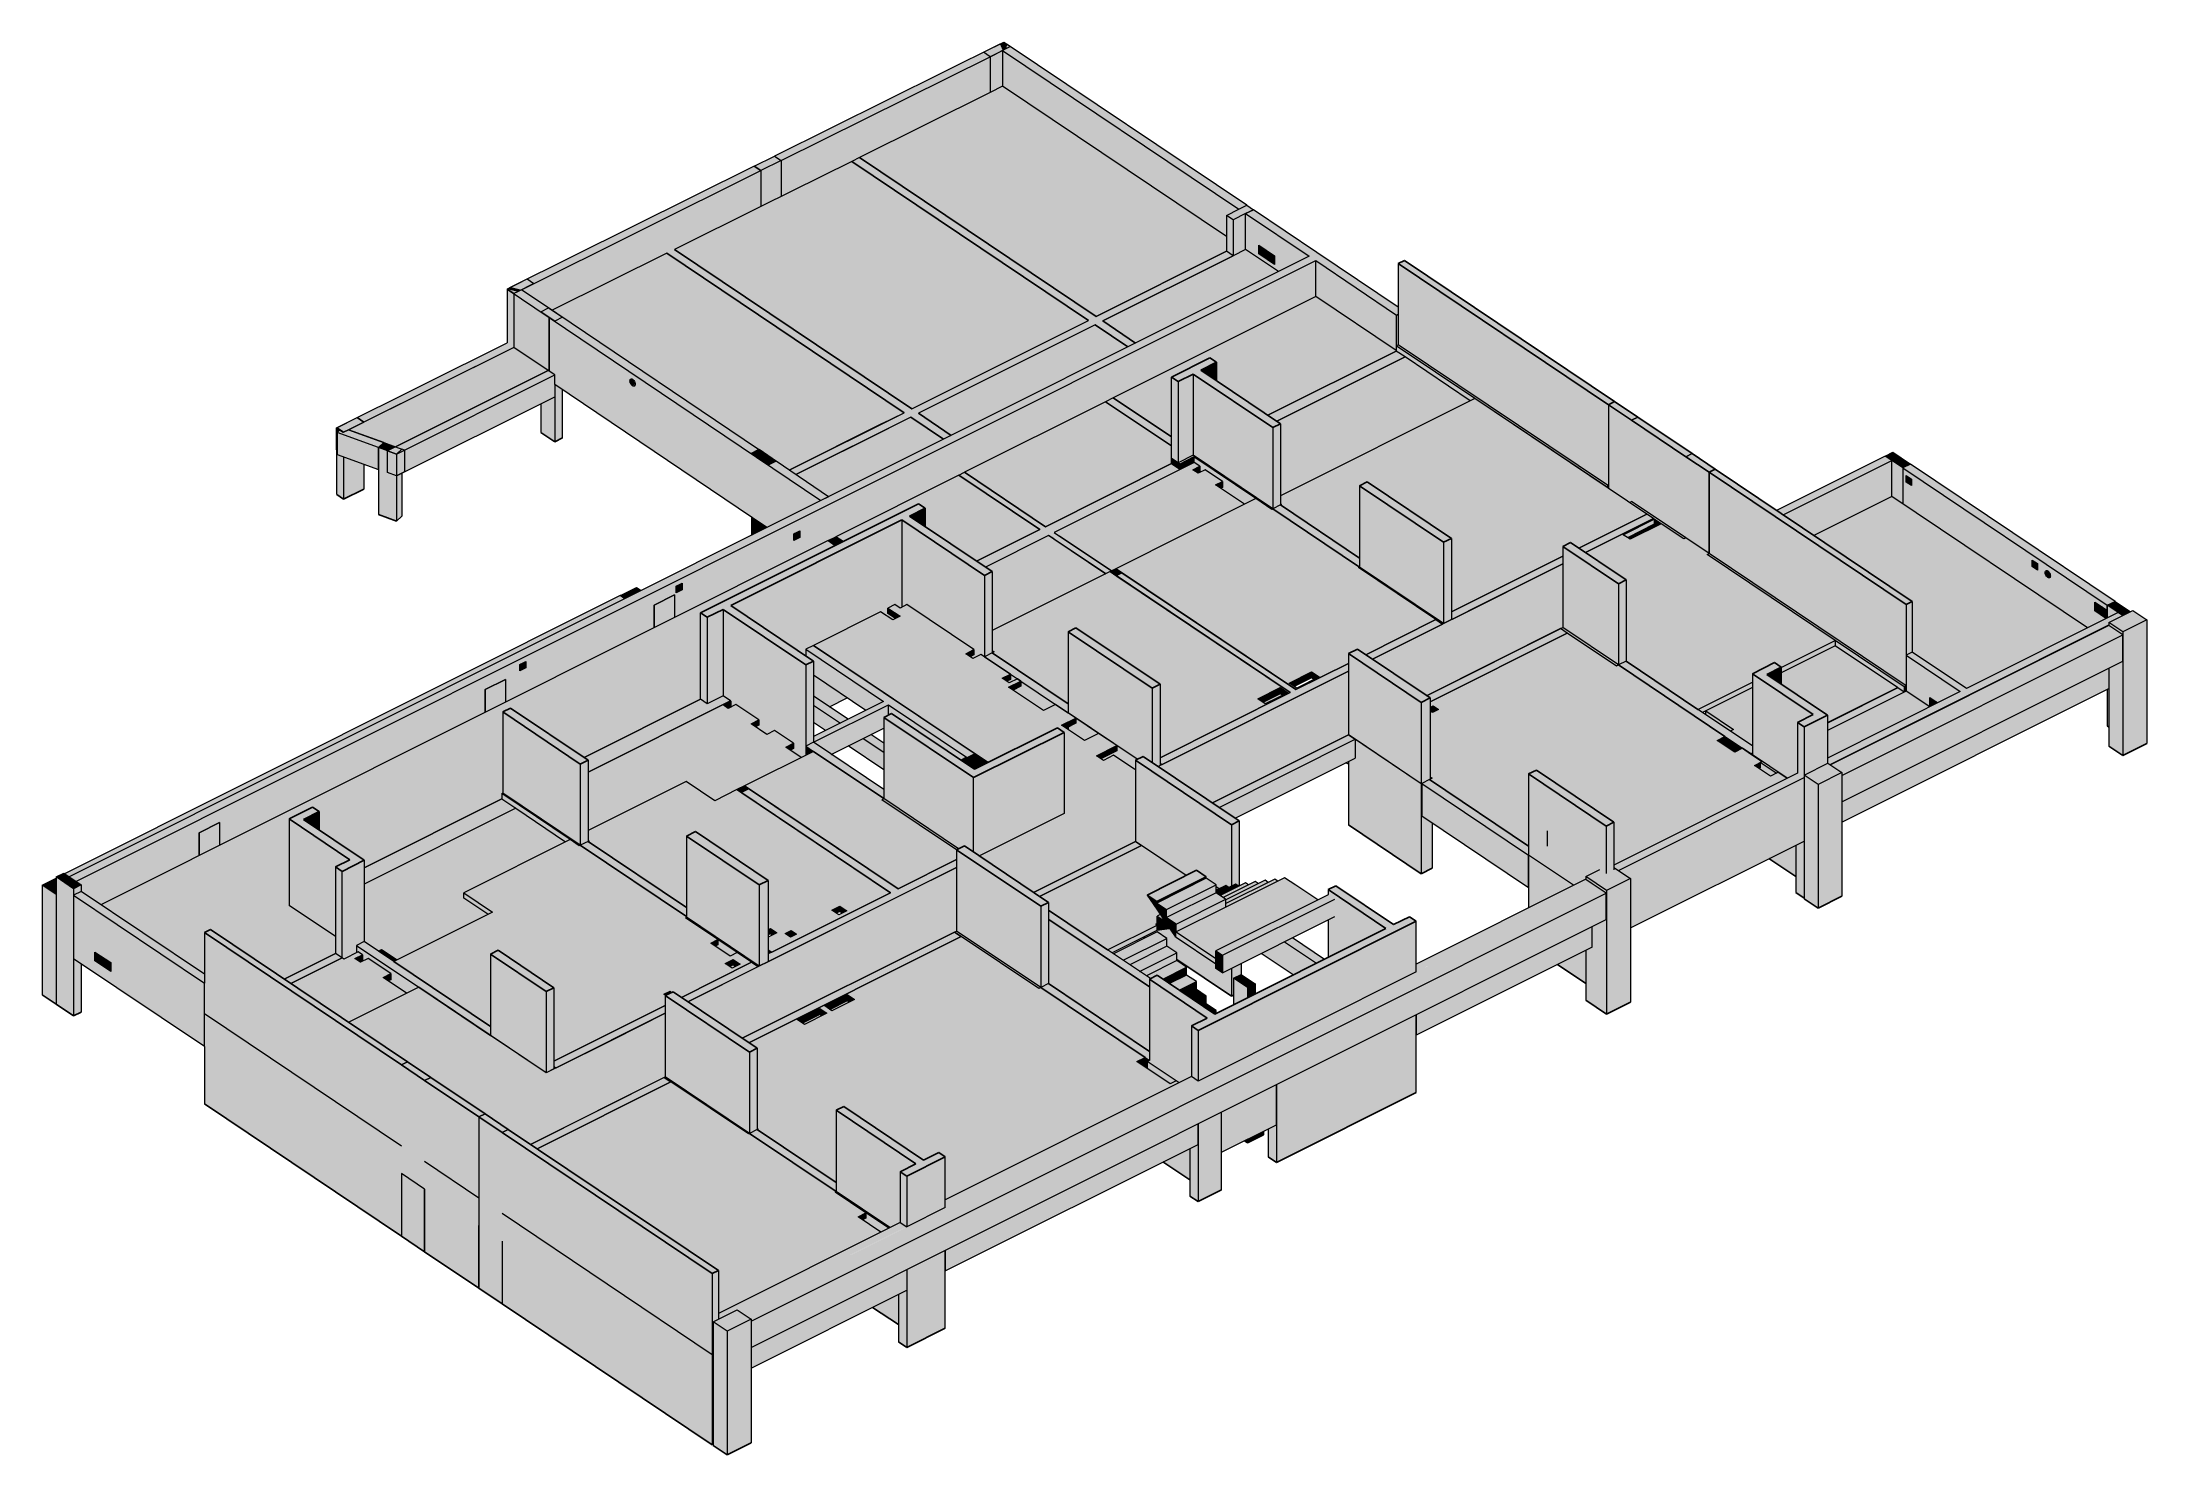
# Model space of a CAD drawing. Extents: x -1981 to 38708, y -3196 to 88064.
# Drawn here: x 14190 to 18116, y 63855 to 66490 of the extents above; entities that cross this region are included whole.
import ezdxf

# ---------------------------------------------------------------- set-up
doc = ezdxf.new("R2010")
doc.units = 0
doc.linetypes.add('Hidden', pattern=[0.714375, 0.47625, -0.238125])
for name, color, linetype, lineweight in [('A-DETL', 7, 'Hidden', 18), ('A-FLOR', 7, 'Continuous', 25), ('S-BEAM', 7, 'Continuous', 25), ('S-COLS', 7, 'Continuous', 25), ('S-STRS', 7, 'Continuous', 9)]:
    doc.layers.add(name, color=color, linetype=linetype, lineweight=lineweight)

# ---------------------------------------------------------------- blocks, each defined once
blk = doc.blocks.new('PED_COMPL_ESC_TRIANGULO_CIMA_R00_2019 - 01-3741802-3D D 001 - VISTA 3D 1PAV')
at = {"layer": 'S-BEAM', "lineweight": 9, "true_color": 0xbfbfbf}
for points in [[(94.6, 64844.6), (97.1, 64844.9), (97.1, 64845.9), (96.3, 64845.5)], [(97.1, 64842.9), (97.1, 64844.9), (94.6, 64844.6), (95.4, 64844)]]:
    blk.add_hatch(color=9, dxfattribs=at).paths.add_polyline_path(points, flags=0)
at = {"layer": 'S-BEAM', "lineweight": 9}
for p, q in [((94.6, 64844.6), (97.1, 64845.9)), ((97.1, 64844.9), (94.6, 64844.6)), ((94.6, 64844.6), (97.1, 64842.9)), ((97.1, 64842.9), (97.1, 64844.9))]:
    blk.add_line(p, q, dxfattribs=at)

msp = doc.modelspace()

# ---------------------------------------------------------------- hatches: boundary and pattern name
at = {"layer": 'A-FLOR', "true_color": 0xbfbfbf}
for points in [[(16155.61, 65977.87), (16398.56, 66099.49), (16398.56, 66126.99), (15981.21, 66407.17), (15714.01, 66274.34), (16152.93, 65979.67)], [(15811.59, 65805.67), (16141.23, 65970.67), (15699.59, 66267.17), (15369, 66102.81), (15767.75, 65835.1)], [(15582.89, 65691.35), (15797.21, 65798.47), (15354.58, 66095.64), (15140.82, 65989.37), (15290.87, 65888.22), (15525.98, 65729.72), (15526.83, 65730.15), (15559.51, 65708.21), (15559.51, 65707.11), (15568.56, 65701.01)], [(16229.3, 65928.4), (16495.72, 66061.76), (16434.44, 66102.9), (16168.03, 65969.54), (16211.83, 65940.13)], [(16295.87, 65753.32), (16295.87, 65864.7), (16367.77, 65900.69), (16380.19, 65892.36), (16380.19, 65857.99), (16476.06, 65793.62), (16715.37, 65913.79), (16715.37, 65914.3), (16565.16, 66015.14), (16187.47, 65826.09), (16295.85, 65753.33)], [(15885.29, 65756.2), (16214.92, 65921.2), (16153.64, 65962.34), (15824.01, 65797.33), (15872.39, 65764.86)], [(14848.79, 65734.9), (15133.27, 65877.29), (15069.19, 65920.27), (14760.87, 65766.66), (14834.03, 65740.23)], [(16499.59, 65643.67), (16853.19, 65820.88), (16731.71, 65902.44), (16492.4, 65782.65), (16499.59, 65777.83), (16499.59, 65655.07)], [(16061.05, 65585.88), (16295.87, 65703.54), (16295.85, 65736.48), (16173.09, 65818.89), (15910.08, 65687.23), (16050.45, 65592.99)], [(16818.15, 65427.01), (17025.79, 65530.95), (17025.79, 65549.18), (17040.17, 65556.38), (17055.73, 65545.93), (17182.66, 65609.47), (16861.71, 65824.94), (16499.59, 65643.67), (16499.59, 65628.54), (16501.48, 65627.27), (16499.59, 65626.33), (16646.92, 65527.42), (16646.92, 65662.06), (16661.3, 65669.26), (16818.15, 65563.96), (16818.15, 65428.16)], [(15656.49, 65641.67), (15870.91, 65749), (15809.63, 65790.14), (15595.42, 65682.91), (15656.49, 65641.73)], [(15932.61, 65521.59), (16050.45, 65580.58), (15899.48, 65681.93), (15670.14, 65567.13), (15683.77, 65558.31), (15824.32, 65628.66), (15836.73, 65620.32), (15836.73, 65585.96), (15899.48, 65543.83)], [(16184.07, 65503.29), (16432.32, 65627.55), (16378.11, 65663.94), (16390.99, 65670.39), (16358.78, 65692.01), (16345.9, 65685.57), (16336.1, 65692.15), (16348.98, 65698.59), (16338.51, 65705.62), (16077.39, 65574.91), (16181.82, 65504.8)], [(16345.83, 65685.61), (16348.98, 65687.19), (16348.98, 65698.59), (16336.1, 65692.15), (16345.17, 65686.06)], [(16387.84, 65657.41), (16390.99, 65658.98), (16390.99, 65670.39), (16378.11, 65663.94)], [(15961.65, 65391.96), (16173.47, 65497.99), (16066.79, 65569.61), (15948.95, 65510.62), (15961.65, 65502.1), (15961.65, 65424.52)], [(17146.95, 65565.35), (17196.71, 65590.26), (17196.71, 65600.04), (17138.61, 65570.96), (17145.32, 65566.45)], [(14641.29, 64742.26), (14736.59, 64789.97), (14736.59, 64821.68), (14650.21, 64879.67), (14650.21, 65040.95), (14693.92, 65062.83), (14706.34, 65054.49), (14706.34, 65020.12), (14790.45, 64963.65), (14790.45, 64949.86), (15046.82, 65078.19), (15046.82, 65087.97), (15048.71, 65088.92), (15048.71, 65240.42), (15063.09, 65247.62), (15200.71, 65155.23), (15417.88, 65263.93), (15417.88, 65425.21), (15669.11, 65550.97), (15655.76, 65559.93), (14299.3, 64880.94), (14492.31, 64751.35), (14492.31, 64828.97), (14503.67, 64834.65), (14636.91, 64745.2)], [(15781.51, 65414.65), (15789.85, 65418.83), (15767.22, 65434.02), (15767.22, 65424.25), (15776.3, 65418.15)], [(17121.43, 64954.91), (17444.46, 65116.61), (17427.57, 65127.95), (17413.18, 65120.75), (17383.79, 65140.48), (17398.18, 65147.68), (17361.15, 65172.54), (17346.76, 65165.34), (17314.11, 65187.26), (17328.49, 65194.46), (17129.71, 65327.92), (17125.92, 65326.02), (17034.43, 65387.45), (16778.43, 65259.31), (16778.43, 65248.61), (16784.41, 65251.61), (16794.24, 65245.01), (16782.72, 65239.25), (16778.43, 65242.13), (16778.43, 65119.37), (16782.21, 65116.83), (16777.29, 65114.36), (16962.31, 64990.15), (16962.31, 65124.8), (16976.69, 65132), (17121.43, 65034.82), (17121.43, 64955.86)], [(15920.92, 65343.35), (15927.71, 65346.75), (15927.71, 65356.53), (15912.57, 65348.95), (15920.85, 65343.4)], [(15961.65, 65350.6), (15965.44, 65352.49), (15961.65, 65355), (15961.65, 65352.49)], [(15988.84, 65297.75), (15995.63, 65301.15), (15995.63, 65310.93), (15980.5, 65303.35), (15988.49, 65297.99)], [(16000.55, 65281.02), (16014.91, 65288.21), (16014.91, 65297.99), (15992.21, 65286.62)], [(16525.24, 65287.56), (16557.46, 65303.69), (16557.46, 65315.1), (16515.5, 65294.1), (16517.74, 65292.59)], [(16561.95, 65300.68), (16571.68, 65305.55), (16557.46, 65315.1), (16557.46, 65303.69), (16561.87, 65300.73)], [(15207.83, 65019.22), (15390.73, 65110.77), (15444.32, 65074.79), (15605.52, 65155.48), (15576.9, 65174.7), (15591.28, 65181.89), (15555.71, 65205.77), (15541.33, 65198.57), (15511.87, 65218.35), (15526.25, 65225.55), (15483.5, 65254.25), (15469.12, 65247.05), (15459.63, 65253.42), (15474.01, 65260.62), (15473.35, 65261.06), (15207.83, 65127.91), (15207.83, 65024.93)], [(15467.97, 65247.82), (15474.01, 65250.84), (15474.01, 65260.62), (15459.63, 65253.42), (15467.85, 65247.9)], [(16466.65, 65258.24), (16498.87, 65274.36), (16498.87, 65285.77), (16456.92, 65264.77)], [(16503.36, 65271.35), (16513.09, 65276.22), (16498.87, 65285.77), (16498.87, 65274.36)], [(16781.23, 65240.24), (16784.41, 65241.83), (16784.41, 65251.61), (16778.43, 65248.36), (16778.43, 65242.13)], [(16785.89, 65240.84), (16794.24, 65245.01), (16784.41, 65251.61), (16784.41, 65241.83)], [(17519.93, 65219.71), (17650.27, 65285.3), (17650.27, 65285.75), (17519.93, 65220.51)], [(17519.93, 65154.39), (17710.49, 65249.77), (17666.48, 65279.31), (17519.93, 65205.96), (17519.93, 65167.14)], [(15520.22, 65212.75), (15526.25, 65215.89), (15526.25, 65225.55), (15511.87, 65218.35)], [(16099.55, 65210.12), (16117.7, 65219.2), (16117.7, 65228.98), (16091.21, 65215.72), (16098.74, 65210.66)], [(17338.4, 65204.66), (17344.62, 65207.78), (17292.63, 65242.68), (17292.63, 65235.39), (17337.95, 65204.97)], [(15585.24, 65169.09), (15591.28, 65172.12), (15591.28, 65181.89), (15576.9, 65174.7)], [(16164.51, 65153.23), (16193.99, 65167.99), (16193.99, 65177.76), (16156.16, 65158.83), (16160.18, 65156.14)], [(17322.45, 65181.66), (17328.49, 65184.68), (17328.49, 65194.46), (17314.11, 65187.26)], [(15786.21, 64910.46), (15895.39, 64965.11), (15895.16, 64983.23), (15755.82, 65076.77), (15759.61, 65078.66), (15628.24, 65166.85), (15499.95, 65102.64), (15771.83, 64920.11)], [(17392.14, 65134.87), (17394.4, 65136.01), (17394.07, 65145.62), (17383.79, 65140.48), (17390.44, 65136.01)], [(14851.67, 64778.13), (15021.21, 64862.99), (14975.96, 64893.37), (14975.96, 64903.15), (15165.92, 64998.24), (15072.96, 65060.64), (14790.45, 64919.23), (14790.45, 64812.15), (14816.84, 64794.43), (14822.88, 64797.45), (14845.63, 64782.18)], [(16177.04, 64796.67), (16269.37, 64842.88), (16266.82, 64844.59), (16269.37, 64845.87), (16269.37, 64859.59), (16275.2, 64862.51), (16250.55, 64898.82), (16323.35, 64935.26), (16239.95, 64991.25), (16050.19, 64896.27), (16066.62, 64885.24), (16066.62, 64870.8), (16168.81, 64802.19)], [(15021.21, 64862.99), (15029.55, 64867.17), (14975.96, 64903.15), (14975.96, 64893.37), (15014.99, 64867.17)], [(15670.85, 64865.14), (15677.36, 64868.4), (15677.36, 64878.18), (15662.5, 64870.74), (15667.95, 64867.08)], [(15681.98, 64865.3), (15690.32, 64869.48), (15677.36, 64878.18), (15677.36, 64868.4), (15681.32, 64865.74)], [(15543.93, 64824.78), (15547.9, 64826.77), (15547.9, 64836.55), (15543.93, 64834.56), (15543.93, 64828.54)], [(15551.49, 64824.37), (15559.83, 64828.54), (15547.9, 64836.55), (15547.9, 64826.77), (15550.57, 64824.98)], [(15583.82, 64821.58), (15586.81, 64823.08), (15586.81, 64832.86), (15575.48, 64827.18), (15582.68, 64822.35)], [(15588.46, 64821.97), (15596.8, 64826.15), (15586.81, 64832.86), (15586.81, 64823.08), (15588.13, 64822.19)], [(16254.81, 64607.4), (16254.81, 64727.6), (16067.24, 64853.53), (16066.62, 64853.22), (16066.62, 64733.73), (16246.29, 64613.11)], [(16185.38, 64791.06), (16269.37, 64833.29), (16269.37, 64842.88), (16177.04, 64796.66)], [(14761.37, 64661.65), (14869.35, 64715.7), (14825.41, 64745.2), (14839.79, 64752.39), (14797.56, 64780.75), (14783.18, 64773.55), (14773.33, 64780.48), (14787.44, 64787.54), (14779.29, 64793.01), (14752.23, 64779.47), (14749.01, 64781.63), (14653.7, 64733.92), (14750.25, 64669.11)], [(14782.79, 64773.81), (14787.44, 64776.13), (14787.44, 64787.54), (14773.26, 64780.21), (14779.29, 64776.16)], [(14822.88, 64790.38), (14822.88, 64797.45), (14816.84, 64794.43), (14820.38, 64792.06)], [(14845.63, 64775.11), (14851.67, 64778.13), (14822.88, 64797.45), (14823.07, 64790.26), (14845.33, 64775.31)], [(15445.3, 64803.78), (15450.04, 64806.16), (15450.04, 64815.94), (15436.96, 64809.39), (15444.54, 64804.29)], [(15543.93, 64789.18), (15550.57, 64792.5), (15543.93, 64796.96), (15543.93, 64792.5)], [(14835.15, 64738.66), (14839.79, 64740.99), (14839.79, 64752.39), (14825.41, 64745.2)], [(15472.02, 64765.62), (15478.58, 64768.9), (15478.58, 64778.68), (15463.68, 64771.22), (15471, 64766.3)], [(15483.06, 64765.89), (15491.4, 64770.07), (15478.58, 64778.68), (15478.58, 64768.9), (15482.44, 64766.3)], [(15352.9, 64711.79), (15360.83, 64715.76), (15360.83, 64719.74), (15349.5, 64714.07), (15351.95, 64712.43)], [(15360.83, 64715.76), (15364.23, 64717.46), (15360.83, 64719.74), (15360.83, 64716.59)], [(15659.23, 64685.7), (15691.36, 64701.78), (15691.36, 64713.19), (15649.82, 64692.02), (15657.55, 64686.83)], [(15695.01, 64699.33), (15704.74, 64704.2), (15691.36, 64713.19), (15691.36, 64701.78)], [(15607.85, 64659.98), (15640.03, 64676.09), (15640.03, 64687.5), (15598.12, 64666.52), (15606.17, 64661.11)], [(15643.68, 64673.64), (15653.42, 64678.51), (15640.03, 64687.5), (15640.03, 64676.09)], [(16241.48, 64581.75), (16246.88, 64584.46), (16246.88, 64595.86), (16231.74, 64588.29)], [(15450.99, 64118.75), (15753.9, 64270.45), (15711.49, 64298.92), (15726.25, 64306.31), (15668.66, 64344.97), (15670.55, 64345.92), (15508.8, 64454.51), (15506.91, 64453.56), (15362.47, 64550.53), (15112.93, 64425.62), (15450.99, 64198.66), (15450.99, 64125.48)], [(15719.84, 64293.32), (15726.25, 64296.53), (15726.25, 64306.31), (15711.49, 64298.92)]]:
    msp.add_hatch(color=9, dxfattribs=at).paths.add_polyline_path(points, flags=0)
h = msp.add_hatch(color=9, dxfattribs=at)
h.paths.add_polyline_path([(16528.34, 65281.94), (16626.16, 65330.91), (16626.16, 65349.14), (16642.81, 65357.48), (16658.37, 65347.03), (16789.46, 65412.65), (16645.03, 65509.62), (16646.92, 65510.56), (16485.16, 65619.13), (16483.3, 65618.2), (16453.54, 65638.17), (16192.41, 65507.47), (16517.74, 65289.06)], flags=0)
h.paths.add_polyline_path([(16529.72, 65284.55), (16515.5, 65294.1), (16557.46, 65315.1), (16571.68, 65305.55), (16540.76, 65290.07)], flags=0)
h = msp.add_hatch(color=9, dxfattribs=at)
h.paths.add_polyline_path([(17723.23, 65256.15), (17723.92, 65256.84), (17723.92, 65258.68), (17722.2, 65259.83), (17722.2, 65256.84)], flags=0)
h.paths.add_polyline_path([(17778.85, 65283.99), (18004.91, 65397.15), (17639.73, 65642.31), (17494.28, 65569.51), (17677.83, 65446.28), (17677.83, 65351.81), (17767.5, 65291.62)], flags=0)
h = msp.add_hatch(color=9, dxfattribs=at)
h.paths.add_polyline_path([(15100.52, 64433.96), (15351.95, 64560.19), (15351.95, 64678.53), (15129.92, 64567.39), (14892.07, 64727.07), (14761.37, 64661.65), (15099.42, 64434.69)], flags=0)
h.paths.add_polyline_path([(15495.6, 64631.72), (15895.39, 64831.84), (15895.39, 64950.56), (15394.3, 64699.73), (15486.2, 64638.04)], flags=0)
h.paths.add_polyline_path([(16039.04, 64903.75), (16228.8, 64998.74), (16228.8, 65133.92), (16227.52, 65133.28), (16188.19, 65159.68), (16169.12, 65150.13), (16156.16, 65158.83), (16193.99, 65177.76), (16160.18, 65200.46), (16133.69, 65187.2), (16091.21, 65215.72), (16117.7, 65228.98), (16079.94, 65254.33), (16057.23, 65242.97), (15992.21, 65286.62), (16014.91, 65297.99), (16008.7, 65302.15), (15993.57, 65294.58), (15980.5, 65303.35), (15995.63, 65310.93), (15940.78, 65347.76), (15925.64, 65340.18), (15912.57, 65348.95), (15927.71, 65356.53), (15802.26, 65440.38), (15789.85, 65434.19), (15780.23, 65440.54), (15767.22, 65434.02), (15789.85, 65418.83), (15776.3, 65412.04), (15753.66, 65427.24), (15628.41, 65364.54), (15954.01, 65145.95), (16083.28, 65210.66), (16095.7, 65202.33), (16095.7, 65050.83), (15937.74, 64971.76), (16012.66, 64921.46)], flags=0)
h.paths.add_polyline_path([(16372.46, 65070.65), (16626.16, 65197.64), (16626.16, 65316.36), (16271.16, 65138.65), (16306.47, 65114.95)], flags=0)
h.paths.add_polyline_path([(17278.07, 65245.17), (17379.69, 65296.04), (17379.69, 65311.59), (17421.13, 65332.33), (17433.55, 65324), (17433.55, 65323), (17534.27, 65373.42), (17295.05, 65534.02), (17298.84, 65535.91), (17255.72, 65564.86), (17251.94, 65562.96), (17209.45, 65591.36), (17151.46, 65562.33), (17138.61, 65570.96), (17196.71, 65600.04), (17195.08, 65601.13), (17068.15, 65537.6), (17144.09, 65486.62), (17144.09, 65335.12), (17275.07, 65247.18)], flags=0)
h.paths.add_polyline_path([(16772.09, 65270.69), (17025.79, 65397.68), (17025.79, 65516.4), (16670.79, 65338.69), (16761.78, 65277.61)], flags=0)
h = msp.add_hatch(color=9, dxfattribs=at)
h.paths.add_polyline_path([(16274.7, 65154.98), (16517.74, 65276.64), (16181.82, 65502.16), (15961.65, 65391.96), (15961.65, 65355.03), (15965.44, 65352.49), (15961.65, 65350.6), (16103.47, 65255.8), (16103.47, 65390.03), (16117.85, 65397.23), (16274.7, 65291.93), (16274.7, 65155.06)], flags=0)
h.paths.add_polyline_path([(16471.14, 65255.22), (16456.92, 65264.77), (16498.87, 65285.77), (16513.09, 65276.22), (16483.98, 65261.65)], flags=0)
h = msp.add_hatch(color=9, dxfattribs=at)
h.paths.add_polyline_path([(17286.41, 65239.57), (17379.69, 65286.26), (17379.69, 65296.04), (17278.07, 65245.17)], flags=0)
h.paths.add_polyline_path([(17433.55, 65313.22), (17534.27, 65363.64), (17534.27, 65373.42), (17433.55, 65323)], flags=0)
h = msp.add_hatch(color=9, dxfattribs=at)
h.paths.add_polyline_path([(17379.69, 65176.94), (17379.69, 65286.26), (17292.63, 65242.68), (17344.62, 65207.78), (17338.4, 65204.66), (17376.43, 65179.13)], flags=0)
h.paths.add_polyline_path([(17519.93, 65220.51), (17650.27, 65285.75), (17534.27, 65363.64), (17433.55, 65313.22), (17433.55, 65292.29), (17519.93, 65234.3)], flags=0)
h = msp.add_hatch(color=9, dxfattribs=at)
h.paths.add_polyline_path([(15550.57, 64792.5), (15771.83, 64903.26), (15485.57, 65095.44), (15444.32, 65074.79), (15390.73, 65110.77), (15207.83, 65019.22), (15207.83, 65001.16), (15209.73, 64999.89), (15207.83, 64998.94), (15391.66, 64875.71), (15391.66, 65008.85), (15408.31, 65017.18), (15543.93, 64926.14), (15543.93, 64834.56), (15547.9, 64836.55), (15559.83, 64828.54), (15543.93, 64820.48), (15543.93, 64796.96), (15548.25, 64794.06)], flags=0)
h.paths.add_polyline_path([(15585.47, 64820.48), (15575.48, 64827.18), (15586.81, 64832.86), (15596.8, 64826.15), (15591.86, 64823.67)], flags=0)
h.paths.add_polyline_path([(15675.47, 64862.04), (15662.5, 64870.74), (15677.36, 64878.18), (15690.32, 64869.48), (15677.36, 64862.99)], flags=0)
h = msp.add_hatch(color=9, dxfattribs=at)
h.paths.add_polyline_path([(15144.3, 64589.14), (15351.95, 64693.08), (15351.95, 64711.31), (15352.9, 64711.79), (15349.5, 64714.07), (15360.83, 64719.74), (15364.23, 64717.46), (15366.33, 64718.51), (15381.89, 64708.07), (15512.98, 64773.69), (15486.22, 64791.65), (15473.14, 64785.1), (15436.96, 64809.39), (15450.04, 64815.94), (15389.76, 64856.41), (15391.66, 64857.36), (15391.66, 64858.68), (15193.45, 64991.75), (15191.56, 64990.8), (15174.26, 65002.41), (14975.96, 64903.15), (15029.55, 64867.17), (14845.63, 64775.11), (15026.01, 64654.01), (15026.01, 64788.66), (15040.39, 64795.86), (15144.3, 64726.09), (15144.3, 64627.38)], flags=0)
h.paths.add_polyline_path([(15476.5, 64762.61), (15463.68, 64771.22), (15478.58, 64778.68), (15491.4, 64770.07), (15479.1, 64763.91)], flags=0)
h = msp.add_hatch(color=9, dxfattribs=at)
h.paths.add_polyline_path([(15874.28, 64330.63), (16310.27, 64548.87), (16304.98, 64552.43), (16293.62, 64546.74), (16231.74, 64588.29), (16246.88, 64595.86), (16052.24, 64726.54), (16048.46, 64724.64), (15904.02, 64821.61), (15508.02, 64623.39), (15523.18, 64613.21), (15523.18, 64463.93), (15525.07, 64462.66), (15523.18, 64461.71), (15670.55, 64362.97), (15670.55, 64497.42), (15684.94, 64504.62), (15833.66, 64404.77), (15861.86, 64418.88), (15874.28, 64410.54), (15874.28, 64335.07)], flags=0)
h.paths.add_polyline_path([(15611.5, 64657.53), (15598.12, 64666.52), (15640.03, 64687.5), (15653.42, 64678.51), (15612.03, 64657.79)], flags=0)
h.paths.add_polyline_path([(15662.88, 64683.25), (15649.49, 64692.24), (15691.36, 64713.19), (15704.74, 64704.2)], flags=0)
at = {"layer": 'S-BEAM', "true_color": 0xbfbfbf}
for points in [[(15568.27, 66268.69), (15981.21, 66473.99), (15976.03, 66485.92), (15555.9, 66277.05)], [(15568.27, 66201.88), (15981.21, 66407.17), (15981.21, 66473.99), (15568.27, 66268.69), (15568.27, 66206.28)], [(16422.03, 66178.05), (16436.41, 66185.25), (15989.4, 66485.34), (15988.4, 66477.56), (15981.21, 66473.99), (16411.31, 66185.25)], [(16398.56, 66126.99), (16398.56, 66166.3), (16422.03, 66178.05), (15981.21, 66473.99), (15981.21, 66407.17), (16352.42, 66157.97)], [(16214.92, 65921.2), (16229.3, 65928.4), (15714.01, 66274.34), (15699.59, 66267.17), (16214.33, 65921.6)], [(15083.6, 66027.74), (15530.31, 66249.82), (15517.94, 66258.18), (15063.98, 66032.49)], [(15140.82, 65989.37), (15530.31, 66183.01), (15530.31, 66249.82), (15083.6, 66027.74), (15135.44, 65992.98)], [(16552.74, 66090.29), (16567.12, 66097.49), (16448.83, 66176.91), (16434.44, 66169.71), (16551.47, 66091.15)], [(15797.21, 65798.47), (15811.59, 65805.67), (15369, 66102.81), (15354.58, 66095.64), (15786.49, 65805.67)], [(15655.76, 65626.75), (16565.16, 66081.96), (16552.74, 66090.29), (15643.34, 65635.08)], [(15655.76, 65559.93), (16565.16, 66015.14), (16565.16, 66081.96), (15655.76, 65626.75), (15655.76, 65560.32)], [(16168.03, 65969.54), (16410.98, 66091.15), (16398.56, 66099.49), (16155.61, 65977.87), (16163.95, 65972.27)], [(16459.01, 66094.55), (16472.91, 66101.51), (16459.01, 66110.85), (16459.01, 66101.75)], [(16488.42, 66074.81), (16488.35, 66091.15), (16472.91, 66101.51), (16459.01, 66094.55), (16477.77, 66081.96)], [(16716.13, 65980.6), (16719.15, 65982.12), (16719.15, 65995.42), (16567.12, 66097.49), (16552.74, 66090.29), (16715.37, 65981.11)], [(16715.37, 65914.3), (16715.37, 65923.19), (16716.13, 65923.57), (16716.13, 65980.6), (16565.16, 66081.96), (16565.16, 66015.14), (16714, 65915.22)], [(15135.4, 65976.09), (15135.44, 65976.24), (15149.69, 65983.35), (15083.58, 66027.73), (15076.34, 66024.13), (15056.89, 66028.82), (15135.37, 65976.11)], [(15135.4, 65875.86), (15135.37, 65976.11), (15069.2, 66020.53), (15069.25, 65920.28), (15133.27, 65877.29)], [(15642.09, 65634.55), (15656.49, 65641.73), (15558.58, 65707.74), (15545.13, 65701.01), (15512.45, 65722.95), (15525.98, 65729.72), (15149.69, 65983.35), (15135.44, 65976.11), (15641.3, 65635.08)], [(15768.77, 65769.68), (16153.64, 65962.34), (16141.23, 65970.67), (15756.35, 65778.02), (15764.68, 65772.43)], [(16716.13, 65923.57), (16719.15, 65925.08), (16719.15, 65982.12), (16716.13, 65980.6), (16716.13, 65930.76)], [(14750.72, 65761.97), (14751.48, 65762.08), (14739.17, 65770.38), (14777.09, 65789.27), (14789.41, 65780.97), (15069.15, 65920.3), (15056.77, 65928.61), (14738.65, 65770.12), (14750.64, 65762.02)], [(16492.4, 65782.65), (16731.71, 65902.44), (16715.37, 65913.41), (16476.06, 65793.62), (16491.92, 65782.98)], [(14850.61, 65721.26), (15145.7, 65868.97), (15133.27, 65877.29), (14833.73, 65727.36)], [(14850.83, 65680.62), (15145.74, 65828.25), (15145.7, 65868.97), (14850.83, 65721.23), (14850.83, 65680.64)], [(15290.87, 65848.51), (15295.76, 65851.32), (15295.06, 65854.92), (15293.18, 65858.42), (15290.87, 65860.73), (15288.64, 65861.53), (15287.78, 65861.38), (15287.41, 65861.27), (15286.63, 65860.53), (15286.15, 65859.39), (15286.01, 65857.61), (15286.63, 65854.42), (15288.42, 65850.98), (15289.6, 65849.57)], [(15293.31, 65847.68), (15294.82, 65848.44), (15295.35, 65849.28), (15295.71, 65850.92), (15290.87, 65848.51), (15292.14, 65847.86)], [(16295.87, 65736.46), (16295.85, 65753.33), (16187.47, 65826.09), (16173.09, 65818.89), (16295.85, 65736.48)], [(17150.65, 65630.96), (17154.43, 65632.86), (17154.43, 65784.36), (17111.25, 65813.35), (17111.25, 65657.41), (17139.36, 65638.54)], [(14739.73, 65728.65), (14739.73, 65761.32), (14744.76, 65766), (14738.57, 65770.07), (14738.57, 65729.43), (14739.26, 65728.96)], [(14816.74, 65733.5), (14826.79, 65742.84), (14760.87, 65766.66), (14750.72, 65761.97), (14744.76, 65766), (14739.73, 65761.32), (14812.87, 65734.9)], [(14816.74, 65692.76), (14816.74, 65733.5), (14739.73, 65761.32), (14739.73, 65720.58), (14789.41, 65702.63)], [(15595.42, 65682.91), (15768.77, 65769.68), (15756.35, 65778.02), (15583.03, 65691.26), (15591.86, 65685.31)], [(15870.91, 65749), (15885.29, 65756.2), (15824.01, 65797.33), (15809.63, 65790.14), (15858.38, 65757.41)], [(16050.45, 65580.58), (16061.05, 65585.88), (15910.08, 65687.23), (15899.48, 65681.93), (16042.55, 65585.88)], [(15948.95, 65510.62), (16066.79, 65569.61), (16076.59, 65563.03), (16087.06, 65568.42), (16077.39, 65574.91), (16338.51, 65705.62), (16337.8, 65706.09), (16311.5, 65692.93), (16295.85, 65703.41), (15932.61, 65521.59), (15948.61, 65510.85)], [(17298.84, 65535.91), (17298.84, 65687.41), (17255.72, 65716.36), (17255.72, 65564.86), (17295.05, 65538.45)], [(17437.26, 65607.78), (17639.73, 65709.13), (17627.31, 65717.47), (17424.85, 65616.12)], [(17494.28, 65569.51), (17639.73, 65642.31), (17639.73, 65709.13), (17437.26, 65607.78), (17457.59, 65594.14)], [(18041.66, 65439.29), (18056.04, 65446.49), (17674.37, 65702.73), (17659.99, 65695.53), (17988.43, 65475.03)], [(17666.65, 65669.05), (17676.46, 65673.96), (17676.46, 65674.69), (17666.65, 65681.27), (17666.65, 65674.69)], [(17676.46, 65662.47), (17676.46, 65673.96), (17666.65, 65669.05), (17674.37, 65663.87)], [(14252.71, 64924.43), (15655.76, 65626.75), (15643.34, 65635.08), (14240.59, 64932.57), (14248.16, 64927.49)], [(16646.92, 65510.56), (16646.92, 65527.42), (16499.59, 65626.33), (16485.21, 65619.13), (16645.03, 65511.83)], [(15591.42, 65560.32), (15602.78, 65566), (15592.35, 65573.01), (15591.42, 65572.54), (15591.42, 65564.39)], [(15602.78, 65566), (15602.78, 65578.23), (15592.35, 65573.01), (15595.08, 65571.17)], [(15669.11, 65550.97), (15683.49, 65558.16), (15670.14, 65567.13), (15655.76, 65559.93), (15661.99, 65555.74)], [(16173.47, 65497.99), (16184.07, 65503.29), (16087.19, 65568.33), (16076.59, 65563.03), (16167.25, 65502.16)], [(17151.46, 65562.33), (17195.08, 65584.17), (17195.08, 65589.44), (17146.95, 65565.35), (17150.52, 65562.96)], [(16194.23, 65493.83), (16204.83, 65499.13), (16192.41, 65507.47), (16181.83, 65502.16), (16192.42, 65495.04)], [(16517.74, 65276.64), (16528.34, 65281.94), (16204.83, 65499.13), (16194.23, 65493.83), (16517.24, 65276.98)], [(17901.53, 65511.37), (17911.33, 65516.61), (17911.33, 65517.01), (17901.53, 65523.59), (17901.53, 65518.57)], [(17911.33, 65504.79), (17911.33, 65516.27), (17901.53, 65511.37), (17906.28, 65508.18)], [(17930.58, 65491.05), (17935.48, 65493.87), (17934.8, 65497.42), (17933.03, 65500.81), (17930.49, 65503.32), (17928.27, 65504.08), (17927.49, 65503.91), (17927.11, 65503.81), (17926.34, 65503.07), (17925.71, 65500.76), (17925.71, 65500.1), (17926.34, 65496.95), (17928.13, 65493.51), (17929.31, 65492.11)], [(17933.03, 65490.22), (17934.53, 65490.97), (17934.83, 65491.25), (17935.44, 65493.48), (17930.58, 65491.05), (17931.85, 65490.41)], [(15371.93, 65462.67), (15383.28, 65468.36), (15372.85, 65475.36), (15371.93, 65474.9), (15371.93, 65463.34)], [(15383.28, 65468.36), (15383.28, 65480.58), (15372.85, 65475.36), (15378.66, 65471.46)], [(17524.8, 65142.27), (18044.72, 65402.52), (18044.72, 65407.46), (18070.13, 65420.18), (18061.92, 65425.69), (17519.93, 65154.39), (17519.94, 65144.78), (17520.58, 65145.1), (17524.57, 65142.42)], [(18018.56, 65428.72), (18032.47, 65435.69), (18018.56, 65445.02), (18018.56, 65428.73)], [(18038.16, 65415.56), (18038.17, 65415.56), (18038.17, 65431.86), (18032.47, 65435.69), (18018.56, 65428.72), (18038.16, 65415.56)], [(16778.43, 65259.31), (17034.43, 65387.45), (17022.01, 65395.79), (16772.09, 65270.69), (16778.43, 65266.43), (16778.43, 65264.08)], [(17546.72, 65121.84), (18070.86, 65384.21), (18044.72, 65401.76), (17525.45, 65141.83), (17546.72, 65127.55)], [(17546.72, 65072.96), (18070.86, 65335.32), (18070.86, 65384.21), (17546.72, 65121.84), (17546.72, 65082.8)], [(15080.53, 65316.81), (15091.88, 65322.49), (15081.46, 65329.49), (15080.53, 65328.83), (15080.53, 65316.93)], [(15091.88, 65322.49), (15091.88, 65334.71), (15081.61, 65329.39), (15082.14, 65329.03)], [(15914.01, 65155.95), (15928.39, 65163.15), (15628.25, 65364.46), (15614.03, 65357.34), (15903.29, 65163.15)], [(16103.47, 65238.53), (16103.47, 65255.39), (15961.65, 65350.6), (15947.27, 65343.4), (16096.87, 65242.97)], [(17376.43, 65162.28), (17379.69, 65163.92), (17379.69, 65176.94), (17144.09, 65335.12), (17129.71, 65327.92), (17372.63, 65164.83)], [(17767.5, 65278.31), (17778.85, 65283.99), (17677.83, 65351.81), (17666.48, 65346.13), (17767, 65278.65)], [(17710.49, 65249.77), (17711.88, 65250.47), (17710.85, 65251.16), (17710.85, 65267.45), (17723.92, 65258.68), (17723.92, 65256.5), (17767.5, 65278.31), (17666.48, 65346.13), (17666.48, 65279.31), (17710, 65250.1)], [(15658.31, 65249.95), (15691.21, 65266.42), (15628.41, 65308.58), (15628.41, 65270.02), (15652.58, 65253.8)], [(15207.83, 65128.16), (15473.35, 65261.06), (15459.63, 65270.28), (15430.3, 65255.6), (15417.88, 65263.93), (15200.71, 65155.23), (15207.83, 65150.45), (15207.83, 65133.69)], [(15469.12, 65247.05), (15473.35, 65249.16), (15473.35, 65250.52), (15467.97, 65247.82)], [(15628.25, 65269.94), (15628.41, 65270.02), (15628.25, 65270.02)], [(15628.25, 65183.71), (15768.27, 65253.8), (15759.12, 65259.94), (15628.25, 65194.43)], [(15661.62, 65161.3), (15759.61, 65210.35), (15759.61, 65230.16), (15768.27, 65234.5), (15768.27, 65253.8), (15628.41, 65183.6), (15658.86, 65163.15)], [(17519.93, 65205.96), (17662.7, 65277.42), (17650.96, 65285.3), (17519.93, 65219.71), (17519.93, 65207.78)], [(17710.85, 65251.16), (17722.2, 65256.84), (17722.2, 65259.83), (17710.85, 65267.45), (17710.85, 65253.05)], [(17711.88, 65250.47), (17723.23, 65256.15), (17722.2, 65256.84), (17710.85, 65251.16)], [(16782.72, 65239.25), (16785.89, 65240.84), (16784.41, 65241.83), (16781.23, 65240.24), (16782.21, 65239.59)], [(15613.87, 65159.66), (15628.24, 65166.85), (15613.87, 65176.51), (15613.87, 65159.75)], [(15759.61, 65078.66), (15759.61, 65095.52), (15628.24, 65183.7), (15614.03, 65176.4), (15758.33, 65079.52)], [(16384.88, 65062.31), (16638.58, 65189.3), (16626.16, 65197.64), (16372.46, 65070.65)], [(16414.78, 65042.24), (16638.58, 65154.27), (16638.58, 65189.3), (16384.88, 65062.31), (16407.88, 65046.87)], [(17346.76, 65165.34), (17361.15, 65172.54), (17328.49, 65194.46), (17328.49, 65184.68), (17322.45, 65181.66), (17345.21, 65166.38)], [(15912.41, 65144.43), (15937.54, 65157.01), (15928.39, 65163.15), (15903.26, 65150.57), (15904.4, 65149.81)], [(15923.16, 65137.21), (15923.16, 65149.81), (15912.41, 65144.43), (15914.48, 65143.04)], [(15939.63, 65138.75), (15954.01, 65145.95), (15937.54, 65157.01), (15923.16, 65149.81), (15937.54, 65140.15)], [(15928.88, 65133.37), (15939.63, 65138.75), (15923.16, 65149.81), (15923.16, 65137.21), (15928.39, 65133.7)], [(15494.72, 65089.3), (15508.88, 65096.65), (15499.95, 65102.64), (15485.57, 65095.44), (15494.7, 65089.31)], [(15771.83, 64903.26), (15786.21, 64910.46), (15509.1, 65096.49), (15494.72, 65089.3), (15732.12, 64929.92)], [(16962.31, 64973.3), (16962.31, 64990.15), (16777.29, 65114.36), (16762.91, 65107.16), (16960.45, 64974.54)], [(16962.31, 64912.19), (16962.31, 64973.3), (16762.91, 65107.16), (16762.91, 65046.05), (16950.81, 64919.9)], [(17130.08, 64944.69), (17475.93, 65118.15), (17463.8, 65126.29), (17121.43, 64954.91), (17121.43, 64950.5), (17125.22, 64947.96)], [(17152.01, 64837.52), (17475.93, 64999.71), (17475.93, 65117.81), (17130.08, 64944.69), (17152.01, 64929.97), (17152.01, 64883.78)], [(14790.45, 64919.23), (15072.96, 65060.64), (15046.82, 65078.19), (14790.45, 64949.86), (14790.45, 64931.62)], [(15391.66, 64858.68), (15391.66, 64875.53), (15207.83, 64998.94), (15193.45, 64991.75), (15389.76, 64859.96)], [(16050.19, 64896.27), (16239.95, 64991.25), (16228.8, 64998.74), (16039.04, 64903.75), (16049.51, 64896.72)], [(15798.63, 64902.12), (15895.39, 64950.56), (15895.39, 64965.11), (15786.21, 64910.46), (15796.93, 64903.26)], [(14492.31, 64734.5), (14492.31, 64734.51), (14492.31, 64751.35), (14262.54, 64905.61), (14248.16, 64898.41), (14469.71, 64749.68)], [(15512.07, 64104.14), (17106.7, 64902.35), (17080.56, 64919.9), (15489.16, 64123.31), (15512.07, 64107.93), (15512.07, 64104.2)], [(15512.07, 64055.25), (17106.7, 64853.46), (17106.7, 64902.35), (15512.07, 64104.14), (15512.07, 64085.57)], [(15545.83, 64775.58), (15798.63, 64902.12), (15786.21, 64910.46), (15543.93, 64789.18), (15543.93, 64776.86), (15545.82, 64775.59)], [(16391.45, 64786.48), (16600.72, 64891.24), (16588.22, 64899.53), (16379.03, 64794.82)], [(16752.26, 64755.57), (17080.56, 64919.9), (17068.8, 64927.8), (17068.8, 64928.57), (16752.26, 64770.09), (16752.26, 64763.91)], [(16254.81, 64727.6), (16254.81, 64742.04), (16256.87, 64743.07), (16066.62, 64870.8), (16066.62, 64853.94), (16242.49, 64735.88)], [(16391.45, 64753.89), (16600.72, 64858.64), (16600.72, 64891.24), (16391.45, 64786.48), (16391.45, 64754.87)], [(15508.02, 64623.39), (15904.02, 64821.61), (15891.6, 64829.95), (15495.6, 64631.72), (15503.95, 64626.12)], [(16066.62, 64853.22), (16067.24, 64853.53), (16066.62, 64853.53)], [(16566.86, 64771.78), (16581.24, 64778.98), (16521.58, 64819.03), (16507.2, 64811.83), (16561.09, 64775.66)], [(16752.26, 64637.42), (17080.56, 64801.75), (17080.56, 64840.38), (16752.26, 64676.04), (16752.26, 64646.58)], [(14288.06, 64776.29), (14301.96, 64783.25), (14288.06, 64792.59), (14288.06, 64779.3)], [(14317.47, 64756.55), (14317.47, 64772.85), (14301.96, 64783.25), (14288.06, 64776.29), (14296.28, 64770.77)], [(14653.7, 64733.92), (14749.01, 64781.63), (14736.59, 64789.97), (14641.29, 64742.26), (14650.21, 64736.27)], [(15026.01, 64637.16), (15026.01, 64654.01), (14790.45, 64812.15), (14776.07, 64804.95), (15015.29, 64644.36)], [(14869.35, 64715.7), (14892.07, 64727.07), (14776.07, 64804.95), (14776.07, 64791.4), (14779.29, 64793.01), (14787.44, 64787.54), (14787.44, 64776.13), (14782.79, 64773.81), (14783.18, 64773.55), (14797.56, 64780.75), (14839.79, 64752.39), (14839.79, 64740.99), (14835.15, 64738.66), (14859.96, 64722)], [(16391.45, 64753.89), (16391.45, 64786.48), (16379.03, 64794.82), (16379.03, 64762.23), (16389.99, 64754.87)], [(16523.06, 64749.85), (16566.86, 64771.78), (16507.2, 64811.83), (16463.4, 64789.91), (16515.59, 64754.87)], [(16254.8, 64590.55), (16254.81, 64590.72), (16254.81, 64607.4), (16066.62, 64733.73), (16052.24, 64726.54), (16251.01, 64593.09)], [(14492.31, 64616.35), (14492.31, 64616.37), (14492.31, 64665.11)], [(15148.09, 64576.49), (15254.43, 64629.72), (15242.01, 64638.05), (15144.3, 64589.14), (15144.3, 64579.03)], [(16251.01, 64575.35), (16251.01, 64588.66), (16254.8, 64590.55), (16246.88, 64595.86), (16246.88, 64584.46), (16241.48, 64581.75), (16249.62, 64576.29)], [(14903.07, 64350.37), (14903.07, 64553.21), (14859.96, 64582.15), (14859.96, 64379.32), (14890.52, 64358.8)], [(15112.93, 64425.62), (15362.47, 64550.53), (15350.05, 64558.87), (15100.52, 64433.96)], [(15874.28, 64316.08), (16345.83, 64552.12), (16333.41, 64560.46), (15874.28, 64330.63), (15874.28, 64327.62)], [(16389.52, 64419.18), (16492.1, 64470.52), (16492.1, 64545.81), (16389.52, 64494.47), (16389.52, 64480.42)], [(15047.54, 64253.38), (15047.54, 64456.22), (15004.36, 64485.21), (15004.36, 64282.37), (15030.78, 64264.63)], [(15874.28, 64197.93), (16345.83, 64433.97), (16345.83, 64472.6), (15874.28, 64236.55), (15874.28, 64214.75)], [(15670.55, 64345.92), (15670.55, 64362.77), (15523.18, 64461.71), (15508.8, 64454.51), (15668.66, 64347.19)], [(14903.07, 64233.72), (14903.07, 64350.37), (14859.96, 64379.32), (14859.96, 64262.66), (14890.52, 64242.15)], [(15047.54, 64136.73), (15047.54, 64253.38), (15004.36, 64282.37), (15004.36, 64165.72)], [(15450.99, 64107.99), (15485.93, 64125.48), (15489.16, 64123.31), (15802.26, 64280.16), (15789.95, 64288.42), (15450.99, 64118.75), (15450.99, 64112.54)], [(15512.07, 64016.62), (15802.37, 64161.94), (15802.37, 64200.56), (15512.07, 64055.25), (15512.07, 64034.71)]]:
    msp.add_hatch(color=9, dxfattribs=at).paths.add_polyline_path(points, flags=0)
h = msp.add_hatch(color=9, dxfattribs=at)
h.paths.add_polyline_path([(16495.72, 66061.76), (16552.74, 66090.29), (16434.44, 66169.71), (16434.44, 66102.9), (16488.42, 66066.66)], flags=0)
h.paths.add_polyline_path([(16488.42, 66074.81), (16459.01, 66094.55), (16459.01, 66110.85), (16488.42, 66091.11), (16488.42, 66081.96)], flags=0)
h = msp.add_hatch(color=9, dxfattribs=at)
h.paths.add_polyline_path([(15541.59, 65584.15), (15642.09, 65634.55), (15135.44, 65976.11), (15135.44, 65875.84), (15145.7, 65868.97), (15145.7, 65851.04), (15520.39, 65598.45)], flags=0)
h.paths.add_polyline_path([(15293.31, 65847.68), (15292.14, 65847.86), (15290.87, 65848.51), (15288.39, 65851.04), (15286.63, 65854.42), (15285.98, 65857.92), (15286.15, 65859.39), (15286.85, 65860.73), (15287.78, 65861.38), (15288.42, 65861.56), (15289.6, 65861.38), (15290.87, 65860.73), (15293.31, 65858.27), (15295.1, 65854.82), (15295.76, 65851.32), (15295.59, 65849.86), (15295.1, 65848.71), (15293.96, 65847.86)], flags=0)
at = {"layer": 'S-BEAM', "lineweight": 9, "true_color": 0x80ff00}
for points in [[(17154.43, 65784.36), (17165.79, 65790.04), (17122.61, 65819.03), (17111.25, 65813.35), (17145.97, 65790.04)], [(17298.84, 65687.41), (17310.19, 65693.09), (17267.08, 65722.04), (17255.72, 65716.36), (17290.37, 65693.09)], [(14903.07, 64553.21), (14914.43, 64558.89), (14871.31, 64587.83), (14859.96, 64582.15), (14894.61, 64558.89)], [(15047.54, 64456.22), (15058.89, 64461.9), (15015.71, 64490.89), (15004.36, 64485.21), (15047.18, 64456.46)]]:
    msp.add_hatch(color=70, dxfattribs=at).paths.add_polyline_path(points, flags=0)
at = {"layer": 'S-BEAM', "true_color": 0xbfbfbf}
h = msp.add_hatch(color=9, dxfattribs=at)
h.paths.add_polyline_path([(18004.91, 65397.15), (18041.66, 65415.56), (18041.66, 65439.29), (17659.99, 65695.53), (17659.99, 65628.71), (17998.04, 65401.76)], flags=0)
h.paths.add_polyline_path([(18038.16, 65415.56), (18018.56, 65428.74), (18018.56, 65445.02), (18038.17, 65431.86), (18038.17, 65415.56)], flags=0)
h.paths.add_polyline_path([(17933.03, 65490.22), (17931.85, 65490.41), (17930.58, 65491.05), (17928.13, 65493.51), (17926.34, 65496.95), (17925.68, 65500.45), (17925.85, 65501.92), (17926.55, 65503.27), (17927.49, 65503.91), (17928.13, 65504.1), (17929.31, 65503.91), (17930.58, 65503.27), (17933.03, 65500.81), (17934.83, 65497.37), (17935.48, 65493.87), (17935.32, 65492.4), (17934.61, 65491.05), (17933.67, 65490.41)], flags=0)
h.paths.add_polyline_path([(17911.33, 65504.79), (17901.53, 65511.37), (17901.53, 65523.59), (17911.33, 65516.61), (17911.33, 65511.37)], flags=0)
h.paths.add_polyline_path([(17676.46, 65662.47), (17666.65, 65669.05), (17666.65, 65681.27), (17676.46, 65674.69)], flags=0)
h = msp.add_hatch(color=9, dxfattribs=at)
h.paths.add_polyline_path([(15054.04, 65301.1), (15054.04, 65301.1), (15068.1, 65309.44)], flags=0)
h.paths.add_polyline_path([(14299.3, 64880.94), (14482.59, 64972.69), (14482.59, 65015.06), (14520.44, 65034), (14520.44, 64991.63), (15016.19, 65239.79), (15016.19, 65282.16), (15054.04, 65301.1), (15054.04, 65258.73), (15331.05, 65397.4), (15331.05, 65439.77), (15368.9, 65458.58), (15368.9, 65416.34), (15655.76, 65559.93), (15655.76, 65626.75), (14252.82, 64924.36), (14262.54, 64917.83), (14262.54, 64905.61), (14288.97, 64887.87)], flags=0)
h.paths.add_polyline_path([(15080.53, 65316.81), (15080.53, 65329.03), (15091.88, 65334.58), (15091.88, 65322.49)], flags=0)
h.paths.add_polyline_path([(15371.93, 65462.67), (15372.19, 65475.03), (15383.28, 65480.58), (15383.28, 65468.36)], flags=0)
h.paths.add_polyline_path([(15591.42, 65560.32), (15591.42, 65572.54), (15602.78, 65578.23), (15602.78, 65566), (15591.86, 65560.54)], flags=0)
h = msp.add_hatch(color=9, dxfattribs=at)
h.paths.add_polyline_path([(16820.05, 65413.41), (17025.79, 65516.4), (17025.79, 65530.95), (16818.15, 65427.01), (16818.15, 65414.68)], flags=0)
h.paths.add_polyline_path([(17068.15, 65537.6), (17195.08, 65601.13), (17182.66, 65609.47), (17055.73, 65545.93)], flags=0)
at = {"layer": 'S-BEAM', "true_color": 0x0080ff}
msp.add_hatch(color=150, dxfattribs=at).paths.add_polyline_path([(14240.29, 64932.77), (15276.73, 65451.57), (15267.97, 65457.45), (14231.53, 64938.65), (14237.11, 64934.91)], flags=0)
at = {"layer": 'S-BEAM', "true_color": 0xbfbfbf}
h = msp.add_hatch(color=9, dxfattribs=at)
h.paths.add_polyline_path([(16278.49, 65142.32), (16626.16, 65316.36), (16626.16, 65330.91), (16274.7, 65154.98), (16274.7, 65144.86), (16275.81, 65144.12)], flags=0)
h.paths.add_polyline_path([(16670.79, 65338.69), (16801.88, 65404.31), (16789.46, 65412.65), (16658.37, 65347.03), (16664.56, 65342.88)], flags=0)
h = msp.add_hatch(color=9, dxfattribs=at)
h.paths.add_polyline_path([(17546.72, 65035.1), (18044.72, 65284.37), (18044.72, 65322.23), (17546.72, 65072.96)], flags=0)
h.paths.add_polyline_path([(17525.45, 65141.83), (18044.72, 65401.76), (18044.72, 65402.52), (17524.8, 65142.27)], flags=0)
h = msp.add_hatch(color=9, dxfattribs=at)
h.paths.add_polyline_path([(15903.26, 65150.57), (15914.01, 65155.95), (15768.27, 65253.8), (15768.27, 65234.5), (15773.99, 65237.36), (15895.25, 65155.95)], flags=0)
h.paths.add_polyline_path([(15725.74, 65243.23), (15759.12, 65259.94), (15614.03, 65357.34), (15614.03, 65344.75), (15628.25, 65335.21), (15628.41, 65308.58), (15710.01, 65253.8)], flags=0)
h = msp.add_hatch(color=9, dxfattribs=at)
h.paths.add_polyline_path([(16103.47, 65207.49), (16103.47, 65212.08), (16099.55, 65210.12)], flags=0)
h.paths.add_polyline_path([(16057.23, 65242.97), (16079.94, 65254.33), (16014.91, 65297.99), (16014.91, 65288.21), (16000.55, 65281.02), (16050.29, 65247.63)], flags=0)
h.paths.add_polyline_path([(15993.57, 65294.58), (16008.7, 65302.15), (15995.63, 65310.93), (15995.63, 65301.15), (15988.84, 65297.75), (15992.96, 65294.99)], flags=0)
h = msp.add_hatch(color=9, dxfattribs=at)
h.paths.add_polyline_path([(15759.61, 65165.09), (15759.61, 65181.94), (15735.37, 65198.22), (15720.99, 65191.02), (15732.12, 65183.54)], flags=0)
h.paths.add_polyline_path([(15678.46, 65219.57), (15692.85, 65226.76), (15628.25, 65269.94), (15628.41, 65253.17), (15676.59, 65220.83)], flags=0)
h = msp.add_hatch(color=9, dxfattribs=at)
h.paths.add_polyline_path([(15759.61, 65132.5), (15759.61, 65165.09), (15720.99, 65191.02), (15693.18, 65177.1), (15758.3, 65133.37)], flags=0)
h.paths.add_polyline_path([(15650.65, 65205.64), (15678.46, 65219.57), (15628.25, 65253.28), (15628.25, 65220.69), (15643.32, 65210.57)], flags=0)
h = msp.add_hatch(color=9, dxfattribs=at)
h.paths.add_polyline_path([(16626.16, 65142.74), (16626.16, 65148.05), (16621.63, 65145.78)], flags=0)
h.paths.add_polyline_path([(16471.14, 65255.22), (16503.36, 65271.35), (16498.87, 65274.36), (16466.65, 65258.24), (16470.13, 65255.9)], flags=0)
h = msp.add_hatch(color=9, dxfattribs=at)
h.paths.add_polyline_path([(14492.31, 64616.35), (14492.31, 64734.5), (14248.16, 64898.41), (14248.16, 64780.26), (14469.71, 64631.53)], flags=0)
h.paths.add_polyline_path([(14317.47, 64756.55), (14288.06, 64776.29), (14288.06, 64792.59), (14317.47, 64772.85)], flags=0)
h = msp.add_hatch(color=9, dxfattribs=at)
h.paths.add_polyline_path([(15254.43, 64629.72), (15351.95, 64678.53), (15351.95, 64693.08), (15242.01, 64638.05), (15250.36, 64632.45)], flags=0)
h.paths.add_polyline_path([(15394.3, 64699.73), (15525.39, 64765.35), (15512.98, 64773.69), (15381.89, 64708.07), (15391.77, 64701.43)], flags=0)
h = msp.add_hatch(color=9, dxfattribs=at)
h.paths.add_polyline_path([(15611.5, 64657.53), (15643.68, 64673.64), (15640.03, 64676.09), (15607.85, 64659.98), (15611.11, 64657.79)], flags=0)
h.paths.add_polyline_path([(15662.88, 64683.25), (15695.01, 64699.33), (15691.36, 64701.78), (15659.23, 64685.7)], flags=0)
at = {"layer": 'S-COLS', "true_color": 0xc0c0c0}
for points in [[(15981.21, 66473.99), (15988.4, 66477.56), (15989.4, 66485.34), (15983.33, 66489.55), (15976.03, 66485.92), (15979.66, 66477.56)], [(15530.31, 66183.01), (15568.27, 66201.88), (15568.27, 66268.69), (15530.31, 66249.82), (15530.31, 66201.88)], [(16410.98, 66157.97), (16448.82, 66176.91), (16436.41, 66185.24), (16398.56, 66166.3)], [(16410.98, 66091.15), (16410.98, 66157.97), (16398.56, 66166.3), (16398.56, 66099.49), (16406.91, 66093.88)], [(16410.98, 66091.15), (16434.44, 66102.9), (16434.44, 66169.71), (16410.98, 66157.97), (16410.98, 66095.92)], [(17111.25, 65661.84), (17111.25, 65813.35), (16719.15, 66076.58), (16719.15, 65925.08), (17107.47, 65664.39)], [(15069.15, 65920.3), (15069.13, 66020.54), (15056.73, 66028.82), (15056.89, 65928.53), (15064.04, 65923.73)], [(15069.15, 66020.53), (15069.15, 66020.59), (15056.89, 66028.82), (15076.35, 66024.13), (15083.56, 66027.75), (15063.98, 66032.49), (15056.89, 66028.75), (15069.13, 66020.54)], [(15160.12, 65976.37), (15160.16, 65976.39), (15149.76, 65983.35)], [(15069.15, 65920.3), (15069.2, 65920.31), (15069.15, 65920.34)], [(17107.47, 65659.95), (17111.25, 65661.84), (16719.15, 65925.08), (16715.37, 65923.19), (17104.65, 65661.84)], [(16853.37, 65820.76), (16861.71, 65824.94), (16715.37, 65923.19), (16715.39, 65913.4), (16853.19, 65820.88)], [(16380.19, 65857.99), (16380.19, 65892.36), (16350.86, 65877.68), (16368.9, 65865.57)], [(15145.78, 65744.16), (15160.16, 65751.36), (15160.1, 65841.33), (15145.78, 65850.83), (15145.78, 65828.26)], [(16308.29, 65704.86), (16308.29, 65856.36), (16295.87, 65864.7), (16295.87, 65713.2), (16307.16, 65705.62)], [(16308.29, 65704.86), (16336.48, 65718.98), (16336.48, 65870.48), (16308.29, 65856.36), (16308.29, 65705.62)], [(16485.21, 65619.13), (16485.21, 65770.63), (16336.48, 65870.48), (16336.48, 65718.98), (16485.19, 65619.14)], [(15145.78, 65744.16), (15145.7, 65828.22), (15119.64, 65815.18), (15119.64, 65761.71), (15145.7, 65744.22)], [(14751.56, 65762.02), (14789.41, 65780.97), (14777.09, 65789.27), (14739.47, 65770.18), (14751.48, 65762.08)], [(16485.21, 65619.13), (16499.59, 65626.33), (16499.59, 65777.83), (16485.21, 65770.63), (16485.21, 65619.15)], [(17255.72, 65564.86), (17255.72, 65716.36), (17154.43, 65784.36), (17154.43, 65632.86), (17255.44, 65565.05)], [(14751.56, 65637.22), (14751.56, 65716.31), (14739.73, 65720.58), (14739.73, 65728.65), (14739.17, 65729.02), (14739.17, 65645.58), (14750.25, 65638.11)], [(14833.73, 65727.36), (14848.79, 65734.9), (14826.79, 65742.84), (14816.74, 65733.5), (14826.79, 65729.87)], [(14850.69, 65596.43), (14850.61, 65721.26), (14816.74, 65733.5), (14816.74, 65608.7)], [(15545.13, 65701.01), (15559.51, 65708.21), (15526.83, 65730.15), (15512.45, 65722.95), (15535.11, 65707.74)], [(17659.99, 65695.53), (17674.37, 65702.73), (17641.69, 65724.66), (17627.31, 65717.47), (17649.26, 65702.73)], [(14751.56, 65637.22), (14789.47, 65656.12), (14789.41, 65702.63), (14751.56, 65716.31), (14751.56, 65655.07)], [(14850.69, 65596.43), (14860.74, 65605.78), (14860.74, 65685.58), (14850.83, 65680.64), (14850.69, 65626.75)], [(15559.51, 65707.11), (15559.51, 65708.21), (15558.58, 65707.74), (15559.4, 65707.19)], [(16311.5, 65692.93), (16311.5, 65702.71), (16295.85, 65713.22), (16295.87, 65703.42), (16310.43, 65693.64)], [(16311.5, 65692.93), (16337.8, 65706.09), (16337.8, 65715.87), (16311.5, 65702.71), (16311.5, 65693.64)], [(16432.32, 65627.55), (16453.54, 65638.17), (16337.8, 65715.87), (16337.8, 65706.09), (16348.98, 65698.59), (16348.98, 65687.19), (16358.78, 65692.01), (16390.99, 65670.39), (16390.99, 65658.98), (16387.84, 65657.41), (16431.06, 65628.4)], [(17666.48, 65289.09), (17666.48, 65440.59), (17298.84, 65687.41), (17298.84, 65535.91), (17662.7, 65291.63)], [(17659.99, 65628.71), (17659.99, 65695.53), (17639.73, 65709.13), (17639.73, 65642.31), (17654.29, 65632.54)], [(16803.77, 65405.26), (16803.77, 65556.76), (16646.92, 65662.06), (16646.92, 65510.56), (16801.88, 65406.53)], [(17111.25, 65657.41), (17111.25, 65661.84), (17107.47, 65659.95)], [(15512.45, 65569.57), (15541.59, 65584.15), (15512.45, 65603.79), (15512.45, 65572.54)], [(15836.73, 65585.96), (15836.73, 65620.32), (15807.41, 65605.64), (15824.32, 65594.3)], [(17251.94, 65562.96), (17255.44, 65565.05), (17154.43, 65632.86), (17150.7, 65630.93), (17249.12, 65564.86)], [(15614.03, 65344.75), (15614.03, 65357.34), (15753.66, 65427.24), (15776.3, 65412.04), (15781.51, 65414.65), (15767.22, 65424.25), (15767.52, 65434.18), (15780.4, 65440.54), (15789.87, 65434.18), (15793.03, 65435.76), (15793.03, 65598.45), (15474.01, 65438.75), (15613.87, 65344.86)], [(15925.64, 65340.18), (15940.78, 65347.76), (15947.27, 65343.4), (15947.27, 65494.9), (15793.03, 65598.45), (15793.03, 65435.76), (15802.58, 65440.54), (15927.71, 65356.53), (15927.71, 65346.75), (15920.92, 65343.35)], [(16803.77, 65405.26), (16818.15, 65412.65), (16818.15, 65563.96), (16803.77, 65556.76), (16803.77, 65411.96)], [(17195.08, 65584.17), (17209.56, 65591.41), (17196.71, 65599.69), (17196.71, 65590.26), (17195.08, 65589.44)], [(17129.71, 65327.92), (17129.71, 65479.42), (17025.79, 65549.18), (17025.79, 65397.68), (17125.92, 65330.46)], [(17662.7, 65287.2), (17666.48, 65289.09), (17298.84, 65535.91), (17295.05, 65534.02), (17660.81, 65288.47)], [(15947.27, 65343.4), (15961.65, 65350.6), (15961.65, 65502.1), (15947.27, 65494.9), (15947.27, 65345.85)], [(17129.71, 65327.92), (17144.09, 65335.12), (17144.09, 65486.62), (17129.71, 65479.42), (17129.71, 65334.99)], [(15331.05, 65397.4), (15368.9, 65416.34), (15368.63, 65458.58), (15331.05, 65439.77)], [(17666.48, 65346.13), (17677.83, 65351.81), (17677.83, 65446.28), (17666.48, 65440.59), (17666.48, 65351.81)], [(18070.13, 65420.18), (18084.51, 65427.38), (18056.04, 65446.49), (18041.66, 65439.29), (18063.62, 65424.55)], [(15430.3, 65255.6), (15430.3, 65416.87), (15417.88, 65425.21), (15417.88, 65263.93), (15426.22, 65258.33)], [(15430.3, 65255.6), (15459.63, 65270.28), (15459.63, 65431.56), (15430.3, 65416.87), (15430.3, 65260.37)], [(16260.32, 65145.93), (16260.32, 65284.73), (16103.47, 65390.03), (16103.47, 65238.53), (16232.35, 65152.01), (16243.18, 65157.44), (16253.91, 65150.24)], [(17125.92, 65326.02), (17129.71, 65327.92), (17025.79, 65397.68), (17022.01, 65395.79), (17123.1, 65327.92)], [(17662.7, 65277.42), (17662.7, 65287.2), (17534.27, 65373.42), (17534.27, 65363.63), (17650.27, 65285.75), (17650.27, 65284.95), (17650.96, 65285.3), (17660.81, 65278.69)], [(15613.87, 65176.51), (15628.25, 65183.71), (15628.25, 65335.21), (15613.87, 65328.01), (15613.87, 65183.71)], [(16761.78, 65106.6), (16761.78, 65258.1), (16626.16, 65349.14), (16626.16, 65197.64), (16749.34, 65114.95)], [(15016.19, 65239.79), (15054.04, 65258.73), (15054.04, 65301.1), (15016.19, 65282.16), (15016.19, 65251.9)], [(16271.16, 65138.65), (16274.7, 65140.43), (16274.7, 65291.93), (16260.32, 65284.73), (16260.32, 65145.93), (16270.27, 65139.25)], [(17444.46, 65116.61), (17463.8, 65126.3), (17463.8, 65220.75), (17493.13, 65235.44), (17379.69, 65311.59), (17379.89, 65159.96), (17442.45, 65117.96)], [(17433.55, 65292.29), (17433.55, 65324), (17406.49, 65310.45), (17429.53, 65294.99)], [(16761.78, 65106.6), (16778.43, 65114.95), (16778.43, 65266.43), (16761.78, 65258.1), (16761.78, 65107.05)], [(17662.7, 65277.42), (17666.48, 65279.31), (17666.48, 65289.09), (17662.7, 65287.2), (17662.7, 65278.86)], [(15193.45, 64991.75), (15193.45, 65143.25), (15048.71, 65240.42), (15048.71, 65088.92), (15191.56, 64993.02)], [(15926.92, 64979.02), (15926.92, 65117.84), (15759.61, 65230.16), (15759.61, 65078.66), (15898.94, 64985.12), (15909.77, 64990.54), (15923.13, 64981.57)], [(17475.93, 65118.15), (17476.22, 65212.42), (17463.8, 65220.75), (17463.8, 65126.29), (17472.01, 65120.78)], [(17476.22, 65122.89), (17519.93, 65145.1), (17519.93, 65234.3), (17476.22, 65212.42), (17476.22, 65126.3)], [(15937.74, 64971.76), (16095.7, 65050.83), (16095.7, 65202.33), (15926.92, 65117.84), (15926.92, 64979.02)], [(16761.78, 64938.61), (16761.78, 65106.6), (16638.58, 65189.3), (16638.58, 65154.27), (16626.16, 65148.05), (16626.16, 65029.65), (16714, 64970.68)], [(15193.45, 64991.75), (15207.83, 64998.94), (15207.83, 65150.45), (15193.45, 65143.25), (15193.45, 64991.95)], [(16384.91, 64910.64), (16397.46, 64916.88), (16403.2, 64913.02), (16407.88, 64915.36), (16407.88, 65030.02), (16228.8, 65150.24), (16228.8, 64998.74), (16323.35, 64935.26), (16342.88, 64945.03), (16360.86, 64932.95), (16360.86, 64930.16), (16379.16, 64917.88), (16379.16, 64914.5)], [(16274.7, 65140.43), (16278.49, 65142.32), (16274.7, 65144.86), (16274.7, 65140.96)], [(16761.78, 64938.61), (16782.21, 64948.84), (16782.21, 65033.1), (16762.91, 65046.05), (16762.68, 65107.05), (16761.78, 65106.6), (16761.78, 64973.3)], [(16778.43, 65114.93), (16782.21, 65116.83), (16778.43, 65119.37), (16778.43, 65114.95)], [(17045.96, 64917.14), (17068.8, 64928.57), (17068.8, 64933.5), (17095.29, 64946.76), (17107.05, 64938.87), (17107.05, 65027.63), (16962.31, 65124.8), (16962.31, 64973.3), (17041.84, 64919.9)], [(14706.34, 65020.12), (14706.34, 65054.49), (14677.01, 65039.81), (14701.19, 65023.58)], [(15165.92, 64998.24), (15174.25, 65002.42), (15046.82, 65087.97), (15046.82, 65078.19), (15160.72, 65001.73)], [(15895.39, 64983.07), (15895.39, 64983.34), (15898.94, 64985.12), (15759.61, 65078.66), (15755.82, 65076.77), (15895.16, 64983.23)], [(14482.59, 64972.69), (14520.44, 64991.63), (14520.44, 65034), (14482.59, 65015.06), (14482.59, 64984.8)], [(14736.59, 64821.68), (14736.59, 64951.25), (14763.65, 64964.79), (14650.21, 65040.95), (14650.21, 64879.67), (14717.27, 64834.65)], [(16407.88, 64915.36), (16415.72, 64919.29), (16421.5, 64915.4), (16422.26, 64915.78), (16422.26, 65037.21), (16407.88, 65030.02), (16407.88, 64916.91)], [(17107.05, 64938.87), (17121.43, 64946.07), (17121.43, 65034.82), (17107.05, 65027.63), (17107.05, 64950.15)], [(15527.28, 64766.3), (15527.28, 64917.81), (15391.66, 65008.85), (15391.66, 64857.35), (15526.54, 64766.8)], [(16052.24, 64726.54), (16052.24, 64878.04), (15895.39, 64983.34), (15895.48, 64831.78), (16048.46, 64729.08)], [(17475.93, 64893.14), (17475.93, 64999.66), (17460.5, 64991.94), (17460.54, 64903.47)], [(14248.16, 64910.64), (14262.54, 64917.83), (14229.86, 64939.77), (14215.48, 64932.57), (14245.76, 64912.25)], [(14749.01, 64781.63), (14749.01, 64942.91), (14736.59, 64951.25), (14736.59, 64789.97), (14744.94, 64784.37)], [(14752.23, 64779.47), (14776.07, 64791.4), (14776.07, 64804.95), (14790.45, 64812.15), (14790.45, 64963.65), (14749.01, 64942.91), (14749.01, 64781.63), (14750.93, 64780.34)], [(14248.16, 64673.39), (14248.16, 64910.64), (14215.48, 64932.57), (14215.48, 64695.33), (14245.93, 64674.89)], [(15527.28, 64766.3), (15543.93, 64774.7), (15543.93, 64926.14), (15527.28, 64917.81), (15527.28, 64767.71)], [(16588.22, 64782.47), (16696.14, 64836.49), (16588.22, 64908.94), (16588.3, 64899.57), (16600.72, 64891.24), (16600.72, 64858.64), (16588.22, 64852.39), (16588.22, 64786.48)], [(16052.24, 64726.54), (16066.62, 64733.73), (16066.62, 64885.24), (16052.24, 64878.04), (16052.24, 64733.73)], [(14859.96, 64430.65), (14859.96, 64582.15), (14492.31, 64828.97), (14492.31, 64677.47), (14750.25, 64504.3)], [(16048.46, 64724.64), (16052.24, 64726.54), (15895.39, 64831.84), (15891.6, 64829.95), (16045.63, 64726.54)], [(16407.88, 64710.53), (16407.88, 64762.11), (16391.45, 64753.89), (16379.03, 64762.23), (16379.03, 64770.65), (16302.83, 64821.81), (16292.95, 64836.36), (16269.37, 64833.1), (16244.12, 64820.47), (16246.48, 64818.89), (16269.37, 64830.34), (16287.67, 64818.06), (16287.67, 64803.48), (16305.97, 64791.2), (16305.97, 64778.95), (16391.45, 64721.56)], [(16345.83, 64552.12), (16752.26, 64755.57), (16752.26, 64850.03), (16345.83, 64646.58), (16345.83, 64560.46)], [(15129.92, 64567.39), (15129.92, 64718.89), (15026.01, 64788.66), (15026.01, 64637.16), (15118.85, 64574.83)], [(16314.05, 64550.77), (16333.41, 64560.46), (16333.41, 64654.92), (16362.72, 64669.59), (16254.81, 64742.04), (16254.81, 64590.54), (16312.04, 64552.12)], [(16407.88, 64710.53), (16411.62, 64712.4), (16411.62, 64743.74), (16426.04, 64750.94), (16426.04, 64771.21), (16407.88, 64762.11), (16407.88, 64719.62)], [(16437.76, 64726.19), (16452.14, 64733.39), (16426, 64750.94), (16411.62, 64743.74), (16433.46, 64729.07)], [(16411.62, 64694.07), (16437.76, 64707.16), (16437.76, 64726.19), (16411.62, 64743.74), (16411.62, 64710.13)], [(15129.92, 64567.39), (15144.3, 64574.83), (15144.3, 64726.09), (15129.92, 64718.89), (15129.92, 64574.83)], [(15508.8, 64454.51), (15508.8, 64606.01), (15351.95, 64711.31), (15351.95, 64559.81), (15506.91, 64455.78)], [(16437.76, 64707.16), (16452.14, 64714.35), (16452.14, 64733.39), (16437.76, 64726.19)], [(14859.96, 64262.66), (14859.96, 64430.65), (14492.31, 64677.47), (14492.31, 64509.48), (14750.25, 64336.32)], [(16492.1, 64400.31), (16752.26, 64530.55), (16752.26, 64676.04), (16492.1, 64545.81), (16492.1, 64433.43)], [(16345.83, 64552.12), (16345.83, 64646.58), (16333.41, 64654.92), (16333.41, 64560.46)], [(15508.8, 64454.51), (15523.18, 64461.71), (15523.18, 64613.21), (15508.8, 64606.01), (15508.8, 64461.71)], [(16310.27, 64548.87), (16314.05, 64550.77), (16254.78, 64590.54), (16251.01, 64588.66), (16306.38, 64551.48)], [(15004.36, 64333.7), (15004.36, 64485.21), (14903.07, 64553.21), (14903.07, 64401.71), (15002.2, 64335.15)], [(15144.3, 64574.59), (15148.09, 64576.49), (15144.3, 64579.03), (15144.3, 64574.68)], [(15770.61, 64278.74), (15789.95, 64288.42), (15789.95, 64382.89), (15819.28, 64397.57), (15670.55, 64497.42), (15670.55, 64345.92), (15768.61, 64280.09)], [(16345.83, 64327.1), (16389.52, 64348.97), (16389.52, 64494.47), (16345.83, 64472.6), (16345.83, 64350.41)], [(16492.1, 64400.31), (16492.1, 64470.52), (16476.41, 64462.67), (16476.41, 64410.84)], [(15439.64, 64041.48), (15439.64, 64192.98), (15047.54, 64456.22), (15047.54, 64304.72), (15419.94, 64054.7)], [(16345.83, 64327.1), (16345.83, 64433.97), (16330.14, 64426.12), (16330.14, 64337.63)], [(16437.78, 64436.79), (16437.78, 64443.33), (16432.19, 64440.54), (16433.46, 64439.68)], [(16437.78, 64436.79), (16468.05, 64452.32), (16468.05, 64458.49), (16437.78, 64443.33)], [(15004.36, 64165.72), (15004.36, 64333.7), (14903.07, 64401.71), (14903.07, 64233.72), (14931.32, 64214.75)], [(15802.37, 64280.09), (15874.28, 64316.08), (15874.28, 64410.54), (15802.37, 64374.55), (15802.37, 64293.13)], [(15802.37, 64280.09), (15802.37, 64374.55), (15789.95, 64382.89), (15789.95, 64288.42), (15802.26, 64280.16)], [(15768.72, 64277.8), (15770.61, 64278.74), (15670.55, 64345.92), (15668.66, 64344.97), (15768.66, 64277.83)], [(15439.64, 63873.49), (15439.64, 64041.48), (15047.54, 64304.72), (15047.54, 64136.73), (15311.32, 63959.64)], [(15802.37, 64055.06), (15874.28, 64091.06), (15874.28, 64236.55), (15802.37, 64200.56), (15802.37, 64057.39)], [(15439.64, 64041.48), (15441.27, 64042.3), (15441.27, 64103.12), (15450.99, 64107.99), (15450.99, 64198.66), (15439.64, 64192.98), (15439.64, 64057.39)], [(15802.37, 64055.06), (15802.37, 64161.94), (15786.72, 64154.1), (15786.72, 64065.57), (15798.9, 64057.39)], [(15439.64, 63873.49), (15441.27, 63874.31), (15441.27, 64042.3), (15439.64, 64041.48), (15439.64, 64034.71)]]:
    msp.add_hatch(color=9, dxfattribs=at).paths.add_polyline_path(points, flags=0)
h = msp.add_hatch(color=9, dxfattribs=at)
h.paths.add_polyline_path([(15530.31, 66249.82), (15565.2, 66267.17), (15536.01, 66267.17), (15517.94, 66258.18)], flags=0)
h.paths.add_polyline_path([(15536.01, 66267.17), (15565.2, 66267.17), (15568.27, 66268.69), (15555.9, 66277.05), (15539.08, 66268.69)], flags=0)
at = {"layer": 'S-COLS', "lineweight": 9, "true_color": 0x8080ff}
for points in [[(17111.25, 65813.35), (17122.61, 65819.03), (16730.51, 66082.26), (16719.15, 66076.58), (17107.47, 65815.89)], [(16485.21, 65770.63), (16499.57, 65777.84), (16350.86, 65877.68), (16380.19, 65892.36), (16367.77, 65900.69), (16295.87, 65864.7), (16308.29, 65856.36), (16336.48, 65870.48), (16485.19, 65770.64)], [(17255.72, 65716.36), (17267.08, 65722.04), (17165.79, 65790.04), (17154.43, 65784.36), (17240.53, 65726.56)], [(17666.48, 65440.59), (17677.83, 65446.28), (17310.19, 65693.09), (17298.84, 65687.41), (17555.61, 65515.03)], [(16803.77, 65556.76), (16818.15, 65563.96), (16661.3, 65669.26), (16646.92, 65662.06), (16797.06, 65561.27)], [(15613.87, 65328.01), (15628.25, 65335.21), (15474.01, 65438.75), (15793.03, 65598.45), (15947.27, 65494.9), (15961.65, 65502.1), (15807.41, 65605.64), (15836.73, 65620.32), (15824.32, 65628.66), (15417.88, 65425.21), (15430.3, 65416.87), (15459.63, 65431.56), (15593.17, 65341.9)], [(17129.71, 65479.42), (17144.09, 65486.62), (17040.17, 65556.38), (17025.79, 65549.18), (17111.02, 65491.96)], [(16260.32, 65284.73), (16274.7, 65291.93), (16117.85, 65397.23), (16103.47, 65390.03), (16245.05, 65294.99)], [(16761.78, 65258.1), (16778.43, 65266.43), (16642.81, 65357.48), (16626.16, 65349.14), (16761.17, 65258.51)], [(17476.22, 65212.42), (17519.93, 65234.3), (17406.49, 65310.45), (17433.55, 65324), (17421.13, 65332.33), (17379.69, 65311.59), (17493.13, 65235.44), (17463.8, 65220.75)], [(15193.45, 65143.25), (15207.83, 65150.45), (15063.09, 65247.62), (15048.71, 65240.42), (15190.6, 65145.16)], [(15926.92, 65117.84), (16095.7, 65202.33), (16083.28, 65210.66), (15928.88, 65133.37), (15773.99, 65237.36), (15759.61, 65230.16), (15872.39, 65154.45)], [(16407.88, 65030.02), (16422.26, 65037.21), (16243.18, 65157.44), (16228.8, 65150.24), (16400.4, 65035.04)], [(17107.05, 65027.63), (17121.43, 65034.82), (16976.69, 65132), (16962.31, 65124.8), (17102.93, 65030.39)], [(14749.01, 64942.91), (14790.45, 64963.65), (14677.01, 65039.81), (14706.34, 65054.49), (14693.92, 65062.83), (14650.21, 65040.95), (14763.65, 64964.79), (14736.59, 64951.25), (14746.34, 64944.7)], [(15527.28, 64917.81), (15543.93, 64926.14), (15408.31, 65017.18), (15391.66, 65008.85), (15501.8, 64934.91)], [(16052.24, 64878.04), (16066.62, 64885.24), (15909.77, 64990.54), (15895.39, 64983.34), (16048.84, 64880.32)], [(16345.83, 64646.58), (16752.26, 64850.03), (16739.85, 64858.37), (16710.52, 64843.69), (16602.6, 64916.14), (16588.22, 64908.94), (16696.14, 64836.49), (16377.1, 64676.79), (16268.9, 64749.1), (16254.81, 64742.04), (16362.72, 64669.59), (16333.41, 64654.92), (16338.25, 64651.67)], [(14859.96, 64582.15), (14871.31, 64587.83), (14503.67, 64834.65), (14492.31, 64828.97), (14750.25, 64655.8)], [(15129.92, 64718.89), (15144.3, 64726.09), (15040.39, 64795.86), (15026.01, 64788.66), (15076.34, 64754.87)], [(15508.8, 64606.01), (15523.18, 64613.21), (15366.33, 64718.51), (15351.95, 64711.31), (15503.37, 64609.65)], [(15004.36, 64485.21), (15015.71, 64490.89), (14914.43, 64558.89), (14903.07, 64553.21), (14988.62, 64495.77)], [(15802.37, 64374.55), (15874.28, 64410.54), (15861.86, 64418.88), (15833.66, 64404.77), (15684.94, 64504.62), (15670.55, 64497.42), (15819.28, 64397.57), (15789.95, 64382.89), (15794.45, 64379.87)], [(15439.64, 64192.98), (15450.99, 64198.66), (15058.89, 64461.9), (15047.54, 64456.22), (15407.21, 64214.75)]]:
    msp.add_hatch(color=171, dxfattribs=at).paths.add_polyline_path(points, flags=0)
at = {"layer": 'S-COLS', "true_color": 0xc0c0c0}
h = msp.add_hatch(color=9, dxfattribs=at)
h.paths.add_polyline_path([(16483.3, 65618.2), (16485.19, 65619.14), (16336.48, 65718.98), (16308.29, 65704.86), (16311.5, 65702.71), (16337.8, 65715.87), (16481.88, 65619.14)], flags=0)
h.paths.add_polyline_path([(16499.59, 65626.35), (16501.24, 65627.43), (16499.59, 65628.54), (16499.59, 65627.27)], flags=0)
h = msp.add_hatch(color=9, dxfattribs=at)
h.paths.add_polyline_path([(16801.88, 65404.31), (16803.77, 65405.26), (16646.92, 65510.56), (16645.03, 65509.62), (16800.47, 65405.26)], flags=0)
h.paths.add_polyline_path([(16818.15, 65412.46), (16820.05, 65413.41), (16818.15, 65414.68), (16818.15, 65412.65)], flags=0)
at = {"layer": 'S-COLS', "true_color": 0x0080ff}
for points in [[(15276.73, 65451.57), (15276.92, 65451.67), (15268.16, 65457.33)], [(15276.92, 65451.67), (15306.82, 65466.63), (15298.06, 65472.51), (15268.3, 65457.45)], [(14215.48, 64900.2), (14215.48, 64930.62), (14189.53, 64917.63), (14199.94, 64910.64)], [(14215.48, 64695.55), (14215.48, 64900.2), (14189.53, 64917.63), (14189.53, 64712.97)]]:
    msp.add_hatch(color=150, dxfattribs=at).paths.add_polyline_path(points, flags=0)
at = {"layer": 'S-COLS', "true_color": 0xc0c0c0}
h = msp.add_hatch(color=9, dxfattribs=at)
h.paths.add_polyline_path([(15605.52, 65155.48), (15613.87, 65159.75), (15613.87, 65328.01), (15459.63, 65431.56), (15459.63, 65270.28), (15474.01, 65260.62), (15474.01, 65249.49), (15483.5, 65254.25), (15526.25, 65225.55), (15526.25, 65215.77), (15520.22, 65212.75), (15541.33, 65198.57), (15555.71, 65205.77), (15591.28, 65181.89), (15591.28, 65172.12), (15585.24, 65169.09), (15603.14, 65157.08)], flags=0)
h.paths.add_polyline_path([(15473.35, 65249.16), (15474.01, 65249.49), (15474.01, 65250.84), (15473.35, 65250.52)], flags=0)
h = msp.add_hatch(color=9, dxfattribs=at)
h.paths.add_polyline_path([(18044.72, 65212.21), (18044.72, 65284.37), (18041.66, 65282.84), (18041.66, 65214.27)], flags=0)
h.paths.add_polyline_path([(18041.66, 65415.55), (18061.92, 65425.69), (18041.66, 65439.29), (18041.66, 65417.35)], flags=0)
at = {"layer": 'S-COLS', "true_color": 0x60952b}
for points in [[(18070.86, 65389.91), (18115.52, 65412.26), (18089.37, 65429.82), (18044.72, 65407.46), (18061.92, 65395.91)], [(18070.86, 65159.18), (18115.52, 65181.54), (18115.52, 65412.26), (18070.86, 65389.91), (18070.86, 65294.99)], [(17502.07, 65105.2), (17546.72, 65127.55), (17520.58, 65145.1), (17476.23, 65122.54), (17493.13, 65111.2)], [(17502.07, 64874.47), (17502.07, 65105.2), (17475.93, 65122.75), (17476.23, 64891.82), (17486.04, 64885.23)], [(17502.07, 64874.47), (17546.72, 64896.82), (17546.72, 65127.55), (17502.07, 65105.2), (17502.07, 64916.28)], [(17107.36, 64907.62), (17152.01, 64929.97), (17121.43, 64950.5), (17121.43, 64946.07), (17107.05, 64938.87), (17095.29, 64946.76), (17068.8, 64933.5), (17107.05, 64907.82)], [(17107.36, 64676.89), (17107.05, 64907.82), (17068.8, 64933.5), (17068.8, 64927.8), (17106.7, 64902.35), (17106.7, 64853.46), (17080.56, 64840.38), (17080.56, 64801.75), (17068.8, 64795.86), (17068.8, 64702.78), (17107.05, 64677.09)], [(17107.36, 64676.89), (17152.01, 64699.24), (17152.01, 64929.97), (17107.36, 64907.62), (17107.36, 64708.14)], [(15467.42, 64085.57), (15512.07, 64107.93), (15485.93, 64125.48), (15441.27, 64103.12), (15465.53, 64086.84)], [(15467.42, 63854.85), (15467.42, 64085.57), (15441.27, 64103.12), (15441.27, 63872.4)], [(15467.42, 63854.85), (15512.07, 63877.2), (15512.07, 64107.93), (15467.42, 64085.57), (15467.42, 63873.49)]]:
    msp.add_hatch(color=77, dxfattribs=at).paths.add_polyline_path(points, flags=0)
h = msp.add_hatch(color=77, dxfattribs=at)
h.paths.add_polyline_path([(18070.86, 65159.18), (18070.86, 65335.32), (18044.72, 65322.23), (18044.72, 65176.73), (18061.92, 65165.18)], flags=0)
h.paths.add_polyline_path([(18070.86, 65384.21), (18070.86, 65389.91), (18044.72, 65407.46), (18044.72, 65401.76), (18069.67, 65385.01)], flags=0)
at = {"layer": 'S-COLS', "true_color": 0xc0c0c0}
h = msp.add_hatch(color=9, dxfattribs=at)
h.paths.add_polyline_path([(16227.52, 65133.28), (16228.8, 65134.08), (16228.8, 65150.24), (16232.35, 65152.01), (16193.99, 65177.76), (16193.99, 65167.99), (16164.51, 65153.23), (16169.12, 65150.13), (16188.19, 65159.68), (16223.06, 65136.27)], flags=0)
h.paths.add_polyline_path([(16133.69, 65187.2), (16160.18, 65200.46), (16117.7, 65228.98), (16117.7, 65219.2), (16103.47, 65212.08), (16103.47, 65207.49), (16125.89, 65192.44)], flags=0)
h = msp.add_hatch(color=9, dxfattribs=at)
h.paths.add_polyline_path([(17429.21, 65126.85), (17398.18, 65147.68), (17394.4, 65145.79), (17423.79, 65126.06), (17427.57, 65127.95)], flags=0)
h.paths.add_polyline_path([(17398.18, 65147.68), (17398.18, 65147.68), (17397.77, 65147.95)], flags=0)
h.paths.add_polyline_path([(17396.79, 65148.61), (17379.69, 65160.09), (17379.69, 65163.92), (17376.43, 65162.28), (17395.95, 65149.17)], flags=0)
h = msp.add_hatch(color=9, dxfattribs=at)
h.paths.add_polyline_path([(17460.5, 64933.43), (17460.5, 64991.94), (17410.58, 64966.95), (17458.3, 64934.91)], flags=0)
h.paths.add_polyline_path([(17413.18, 65120.75), (17423.79, 65126.06), (17394.4, 65145.79), (17394.4, 65136.01), (17392.14, 65134.87), (17407.18, 65124.78)], flags=0)
h = msp.add_hatch(color=9, dxfattribs=at)
h.paths.add_polyline_path([(15191.56, 64990.8), (15193.15, 64991.95), (15048.71, 65088.92), (15046.82, 65087.97), (15191.26, 64991)], flags=0)
h.paths.add_polyline_path([(15207.83, 64998.94), (15209.73, 64999.89), (15207.83, 65001.16), (15207.83, 64999.66)], flags=0)
h = msp.add_hatch(color=9, dxfattribs=at)
h.paths.add_polyline_path([(17068.8, 64733.82), (17068.8, 64795.86), (17015.86, 64769.36), (17036.4, 64755.57)], flags=0)
h.paths.add_polyline_path([(16962.31, 64875.26), (17045.96, 64917.14), (16962.31, 64973.3), (16962.31, 64902.35)], flags=0)
h = msp.add_hatch(color=9, dxfattribs=at)
h.paths.add_polyline_path([(14248.16, 64673.39), (14262.54, 64680.59), (14262.54, 64770.61), (14248.16, 64780.26), (14248.16, 64674.89)], flags=0)
h.paths.add_polyline_path([(14248.16, 64898.41), (14262.54, 64905.61), (14262.54, 64917.83), (14248.16, 64910.64), (14248.16, 64905.61)], flags=0)
h = msp.add_hatch(color=9, dxfattribs=at)
h.paths.add_polyline_path([(15525.38, 64765.36), (15527.28, 64766.3), (15391.66, 64857.35), (15389.77, 64856.4), (15523.97, 64766.3)], flags=0)
h.paths.add_polyline_path([(15543.93, 64774.64), (15545.82, 64775.59), (15543.93, 64776.86), (15543.93, 64774.7)], flags=0)
h = msp.add_hatch(color=9, dxfattribs=at)
h.paths.add_polyline_path([(15476.5, 64762.61), (15483.06, 64765.89), (15478.58, 64768.9), (15472.02, 64765.62), (15476.2, 64762.82)], flags=0)
h.paths.add_polyline_path([(15473.14, 64785.1), (15486.22, 64791.65), (15450.04, 64815.94), (15450.04, 64806.16), (15445.3, 64803.78), (15463.68, 64791.45)], flags=0)
h = msp.add_hatch(color=9, dxfattribs=at)
h.paths.add_polyline_path([(16330.14, 64367.55), (16330.14, 64426.12), (16280.16, 64401.1), (16289.56, 64394.79)], flags=0)
h.paths.add_polyline_path([(16293.62, 64546.74), (16304.98, 64552.43), (16251.01, 64588.29), (16251.01, 64575.35), (16293.2, 64547.03)], flags=0)
h = msp.add_hatch(color=9, dxfattribs=at)
h.paths.add_polyline_path([(15506.91, 64453.56), (15508.8, 64454.51), (15351.95, 64559.81), (15350.05, 64558.87), (15505.5, 64454.51)], flags=0)
h.paths.add_polyline_path([(15523.18, 64461.71), (15525.07, 64462.66), (15523.18, 64463.93), (15523.18, 64462.66)], flags=0)
h = msp.add_hatch(color=9, dxfattribs=at)
h.paths.add_polyline_path([(15786.72, 64097.73), (15786.72, 64154.1), (15738.61, 64130.02), (15782.05, 64100.86)], flags=0)
h.paths.add_polyline_path([(15753.9, 64270.45), (15768.66, 64277.83), (15726.25, 64306.31), (15726.25, 64296.53), (15719.84, 64293.32), (15745.76, 64275.91)], flags=0)
at = {"layer": 'S-STRS', "true_color": 0xff80ff}
msp.add_hatch(color=211, dxfattribs=at).paths.add_polyline_path([(16268.54, 64886.74), (16360.86, 64932.95), (16342.88, 64945.03), (16250.55, 64898.82), (16256.63, 64894.73)], flags=0)
at = {"layer": 'S-STRS', "true_color": 0xff8040}
for points in [[(16268.54, 64872.32), (16268.54, 64886.74), (16250.55, 64898.82), (16266.82, 64874.85)], [(16268.54, 64883.95), (16360.86, 64930.16), (16360.86, 64932.95), (16268.54, 64886.74)], [(16286.84, 64871.66), (16379.12, 64917.9), (16360.86, 64930.16), (16268.54, 64883.95), (16269.37, 64883.39)], [(16286.84, 64856.99), (16379.16, 64903.21), (16379.12, 64917.85), (16286.84, 64871.66), (16286.84, 64868.33)], [(16305.14, 64844.71), (16397.46, 64890.92), (16379.12, 64903.19), (16286.84, 64856.99), (16304.87, 64844.89)], [(16379.03, 64780.43), (16379.03, 64794.82), (16568.84, 64889.83), (16507.22, 64931.2), (16305.14, 64830.04), (16357.6, 64794.82)], [(16381.06, 64901.94), (16403.2, 64913.02), (16397.42, 64916.91), (16379.16, 64907.77), (16379.16, 64903.21)], [(16386.84, 64898.05), (16421.5, 64915.4), (16415.72, 64919.29), (16381.06, 64901.94)], [(16392.63, 64894.17), (16439.8, 64917.79), (16434.02, 64921.67), (16386.9, 64898.02), (16392.09, 64894.53)], [(16397.46, 64889.81), (16458.1, 64920.17), (16452.32, 64924.05), (16392.63, 64894.17), (16397.46, 64890.92), (16397.46, 64889.9)], [(16397.46, 64876.26), (16494.7, 64924.93), (16488.92, 64928.81), (16397.46, 64883.03), (16397.46, 64876.81)], [(16397.46, 64883.03), (16476.4, 64922.55), (16470.62, 64926.43), (16397.46, 64889.81), (16397.46, 64885.51)], [(16286.84, 64845.37), (16286.84, 64871.66), (16268.54, 64883.95), (16268.54, 64872.32), (16285.53, 64847.3)], [(16269.37, 64833.29), (16287.67, 64835.68), (16287.67, 64844.15), (16283.62, 64850.02), (16269.37, 64859.59), (16269.37, 64842.88)], [(16305.14, 64830.04), (16397.46, 64876.26), (16397.46, 64890.92), (16305.14, 64844.71)], [(16206.04, 64777.2), (16287.67, 64818.06), (16269.37, 64830.34), (16187.74, 64789.48), (16195.34, 64784.38)], [(16218.47, 64768.85), (16287.67, 64803.48), (16287.67, 64818.06), (16206.04, 64777.2), (16214.01, 64771.85)], [(16305.14, 64820.26), (16304.87, 64844.89), (16286.84, 64856.99), (16286.84, 64845.37), (16302.83, 64821.81)], [(16287.67, 64835.68), (16292.95, 64836.36), (16287.67, 64844.15), (16287.67, 64838.06)], [(16379.03, 64770.65), (16379.03, 64780.43), (16305.14, 64830.04), (16305.14, 64820.26), (16371.58, 64775.66)], [(16236.77, 64756.56), (16305.97, 64791.2), (16287.67, 64803.48), (16218.47, 64768.85), (16235.72, 64757.27)], [(16249.21, 64748.22), (16305.97, 64776.63), (16305.97, 64791.2), (16236.77, 64756.56), (16247.68, 64749.24)], [(16279.83, 64742.1), (16324.27, 64764.34), (16305.97, 64776.63), (16249.21, 64748.22), (16256.87, 64743.07), (16269.19, 64749.24), (16275.53, 64744.99)], [(16292.27, 64733.75), (16324.27, 64749.77), (16324.27, 64764.34), (16279.91, 64742.04), (16286.71, 64737.48)], [(16310.57, 64721.46), (16342.56, 64737.48), (16324.27, 64749.77), (16292.29, 64733.73), (16308.42, 64722.91)], [(16323, 64713.11), (16342.56, 64722.91), (16342.56, 64737.48), (16310.57, 64721.46), (16315.53, 64718.13)], [(16341.3, 64700.83), (16360.86, 64710.62), (16342.56, 64722.91), (16323, 64713.11), (16326.85, 64710.53)], [(16353.74, 64692.48), (16360.86, 64696.05), (16360.68, 64710.53), (16341.3, 64700.83), (16348.42, 64696.05)], [(16372.04, 64680.19), (16379.16, 64683.76), (16360.86, 64696.05), (16353.74, 64692.48), (16362.72, 64686.45)], [(16377.1, 64676.79), (16379.16, 64677.82), (16379.16, 64683.76), (16372.04, 64680.19)]]:
    msp.add_hatch(color=11, dxfattribs=at).paths.add_polyline_path(points, flags=0)
h = msp.add_hatch(color=11, dxfattribs=at)
h.paths.add_polyline_path([(16283.73, 64849.94), (16275.2, 64862.51), (16269.37, 64859.59), (16283.62, 64850.02)], flags=0)
h.paths.add_polyline_path([(16379.16, 64907.77), (16384.91, 64910.64), (16379.16, 64914.5)], flags=0)

# ---------------------------------------------------------------- linework, layer by layer
at = {"layer": 'A-DETL', "color": 94, "linetype": 'Continuous', "lineweight": 9, "true_color": 0x00a600}
msp.add_line((16997.24, 64990.08), (16997.24, 65018.6), dxfattribs=at)
at = {"layer": 'A-FLOR', "lineweight": 9}
for p, q in [((15957.74, 66395.51), (15714.01, 66274.34)), ((15981.21, 66407.17), (15957.74, 66395.51)), ((16398.56, 66126.99), (15981.21, 66407.17)), ((15714.01, 66274.34), (16155.61, 65977.87)), ((15699.59, 66267.17), (15530.31, 66183.01)), ((16141.23, 65970.67), (15699.59, 66267.17)), ((15530.31, 66183.01), (15369, 66102.81)), ((15354.58, 66095.64), (15140.82, 65989.37)), ((15797.21, 65798.47), (15354.58, 66095.64)), ((15369, 66102.81), (15811.59, 65805.67)), ((16155.61, 65977.87), (16398.56, 66099.49)), ((16410.98, 66091.15), (16168.03, 65969.54)), ((16434.44, 66102.9), (16410.98, 66091.15)), ((16495.72, 66061.76), (16434.44, 66102.9)), ((16565.16, 66015.14), (16187.47, 65826.09)), ((16715.37, 65914.3), (16565.16, 66015.14)), ((15811.59, 65805.67), (16141.23, 65970.67)), ((16153.64, 65962.34), (15824.01, 65797.33)), ((16214.92, 65921.2), (16153.64, 65962.34)), ((16168.03, 65969.54), (16229.3, 65928.4)), ((15069.23, 65920.29), (14760.76, 65766.7)), ((15133.27, 65877.29), (15069.23, 65920.29)), ((16476.06, 65793.62), (16715.37, 65913.41)), ((16731.71, 65902.44), (16492.4, 65782.65)), ((16853.37, 65820.76), (16731.71, 65902.44)), ((14848.79, 65734.9), (15133.27, 65877.29)), ((16173.09, 65818.89), (15910.08, 65687.23)), ((16295.87, 65736.46), (16173.09, 65818.89)), ((16187.47, 65826.09), (16295.87, 65753.32)), ((16861.71, 65824.94), (16499.59, 65643.67)), ((17182.66, 65609.47), (16861.71, 65824.94)), ((14760.76, 65766.7), (14848.79, 65734.9)), ((15582.89, 65691.35), (15797.21, 65798.47)), ((15809.63, 65790.14), (15595.42, 65682.91)), ((15870.91, 65749), (15809.63, 65790.14)), ((15824.01, 65797.33), (15885.29, 65756.2)), ((15899.48, 65681.93), (15670.14, 65567.13)), ((16050.45, 65580.58), (15899.48, 65681.93)), ((15910.08, 65687.23), (16061.05, 65585.88)), ((16061.05, 65585.88), (16295.87, 65703.42)), ((16338.51, 65705.62), (16077.39, 65574.91)), ((16336.1, 65692.15), (16348.98, 65698.59)), ((16345.9, 65685.57), (16336.1, 65692.15)), ((16348.98, 65698.59), (16338.51, 65705.62)), ((16348.98, 65687.19), (16345.83, 65685.61)), ((16358.78, 65692.01), (16345.9, 65685.57)), ((16348.98, 65698.59), (16348.98, 65687.19)), ((16390.99, 65670.39), (16358.78, 65692.01)), ((16378.11, 65663.94), (16390.99, 65670.39)), ((16432.32, 65627.55), (16378.11, 65663.94)), ((16390.99, 65658.98), (16387.84, 65657.41)), ((16390.99, 65670.39), (16390.99, 65658.98)), ((16453.54, 65638.17), (16192.41, 65507.47)), ((16483.3, 65618.2), (16453.54, 65638.17)), ((16485.19, 65619.14), (16483.3, 65618.2)), ((16646.92, 65510.56), (16485.19, 65619.14)), ((16499.59, 65628.54), (16501.48, 65627.27)), ((16501.48, 65627.27), (16499.59, 65626.33)), ((16499.59, 65626.33), (16646.92, 65527.42)), ((17055.73, 65545.93), (17182.66, 65609.47)), ((17639.73, 65642.31), (17494.28, 65569.51)), ((18004.91, 65397.15), (17639.73, 65642.31)), ((15670.14, 65567.13), (15683.49, 65558.16)), ((15932.61, 65521.59), (16050.45, 65580.58)), ((16066.79, 65569.61), (15948.95, 65510.62)), ((16173.47, 65497.99), (16066.79, 65569.61)), ((16077.39, 65574.91), (16184.07, 65503.29)), ((17195.08, 65601.13), (17068.15, 65537.6)), ((17138.61, 65570.96), (17196.71, 65600.04)), ((17151.46, 65562.33), (17138.61, 65570.96)), ((17196.71, 65590.26), (17146.95, 65565.35)), ((17209.56, 65591.41), (17151.46, 65562.33)), ((17196.71, 65600.04), (17195.08, 65601.13)), ((17196.71, 65600.04), (17196.71, 65590.26)), ((17251.94, 65562.96), (17209.56, 65591.41)), ((17255.72, 65564.86), (17251.94, 65562.96)), ((17298.84, 65535.91), (17255.72, 65564.86)), ((15655.76, 65559.93), (14299.3, 64880.94)), ((15669.11, 65550.97), (15655.76, 65559.93)), ((16818.15, 65427.01), (17025.79, 65530.95)), ((17295.05, 65534.02), (17298.84, 65535.91)), ((17534.27, 65373.42), (17295.05, 65534.02)), ((16181.82, 65502.16), (15961.65, 65391.96)), ((16517.74, 65276.64), (16181.82, 65502.16)), ((16192.41, 65507.47), (16528.34, 65281.94)), ((16645.03, 65509.62), (16646.92, 65510.56)), ((16789.46, 65412.65), (16645.03, 65509.62)), ((17025.79, 65516.4), (16670.79, 65338.69)), ((15753.66, 65427.24), (15628.41, 65364.54)), ((15776.3, 65412.04), (15753.66, 65427.24)), ((15780.32, 65440.59), (15767.22, 65434.02)), ((15767.22, 65434.02), (15789.85, 65418.83)), ((15767.22, 65424.25), (15767.22, 65434.02)), ((15781.51, 65414.65), (15767.22, 65424.25)), ((15789.85, 65418.83), (15776.3, 65412.04)), ((15789.87, 65434.18), (15780.32, 65440.59)), ((15802.58, 65440.54), (15789.87, 65434.18)), ((15927.71, 65356.53), (15802.58, 65440.54)), ((16658.37, 65347.03), (16789.46, 65412.65)), ((16772.09, 65270.69), (17025.79, 65397.68)), ((17034.43, 65387.45), (16778.43, 65259.31)), ((17125.92, 65326.02), (17034.43, 65387.45)), ((17433.55, 65323), (17534.27, 65373.42)), ((17534.27, 65373.42), (17534.27, 65363.64)), ((15628.41, 65364.54), (15954.01, 65145.95)), ((15912.57, 65348.95), (15927.71, 65356.53)), ((15925.64, 65340.18), (15912.57, 65348.95)), ((15927.71, 65346.75), (15920.92, 65343.35)), ((15940.78, 65347.76), (15925.64, 65340.18)), ((15927.71, 65356.53), (15927.71, 65346.75)), ((15995.63, 65310.93), (15940.78, 65347.76)), ((15961.65, 65355.03), (15965.44, 65352.49)), ((15965.44, 65352.49), (15961.65, 65350.6)), ((15961.65, 65350.6), (16103.47, 65255.39)), ((16528.34, 65281.94), (16626.16, 65330.91)), ((17144.09, 65335.12), (17278.07, 65245.17)), ((17534.27, 65363.64), (17433.55, 65313.22)), ((17650.27, 65285.75), (17534.27, 65363.64)), ((15980.5, 65303.35), (15995.63, 65310.93)), ((15993.57, 65294.58), (15980.5, 65303.35)), ((15995.63, 65301.15), (15988.84, 65297.75)), ((15992.21, 65286.62), (16014.91, 65297.99)), ((16008.7, 65302.15), (15993.57, 65294.58)), ((15995.63, 65310.93), (15995.63, 65301.15)), ((16014.91, 65297.99), (16008.7, 65302.15)), ((16014.91, 65297.99), (16014.91, 65288.21)), ((16626.16, 65316.36), (16271.16, 65138.65)), ((16515.5, 65294.1), (16557.46, 65315.1)), ((16529.72, 65284.55), (16515.5, 65294.1)), ((16557.46, 65303.69), (16525.24, 65287.56)), ((16571.68, 65305.55), (16529.72, 65284.55)), ((16557.46, 65315.1), (16571.68, 65305.55)), ((16557.46, 65315.1), (16557.46, 65303.69)), ((16561.95, 65300.68), (16557.46, 65303.69)), ((17129.71, 65327.92), (17125.92, 65326.02)), ((17328.49, 65194.46), (17129.71, 65327.92)), ((17278.07, 65245.17), (17379.69, 65296.04)), ((15200.71, 65155.23), (15417.88, 65263.93)), ((15473.35, 65261.06), (15207.83, 65128.16)), ((15459.63, 65253.42), (15474.01, 65260.62)), ((15469.12, 65247.05), (15459.63, 65253.42)), ((15474.01, 65250.84), (15467.97, 65247.82)), ((15483.5, 65254.25), (15469.12, 65247.05)), ((15474.01, 65260.62), (15473.35, 65261.06)), ((15474.01, 65260.62), (15474.01, 65250.84)), ((15526.25, 65225.55), (15483.5, 65254.25)), ((16057.23, 65242.97), (15992.21, 65286.62)), ((16014.91, 65288.21), (16000.55, 65281.02)), ((16079.94, 65254.33), (16057.23, 65242.97)), ((16117.7, 65228.98), (16079.94, 65254.33)), ((16274.7, 65154.98), (16517.74, 65276.64)), ((16456.92, 65264.77), (16498.87, 65285.77)), ((16471.14, 65255.22), (16456.92, 65264.77)), ((16498.87, 65274.36), (16466.65, 65258.24)), ((16513.09, 65276.22), (16471.14, 65255.22)), ((16498.87, 65285.77), (16513.09, 65276.22)), ((16498.87, 65285.77), (16498.87, 65274.36)), ((16503.36, 65271.35), (16498.87, 65274.36)), ((16778.43, 65248.61), (16784.41, 65251.61)), ((16784.41, 65251.61), (16794.24, 65245.01)), ((16784.41, 65241.83), (16784.41, 65251.61)), ((17379.69, 65286.26), (17286.41, 65239.57)), ((17519.93, 65220.51), (17650.27, 65285.75)), ((17666.48, 65279.31), (17519.93, 65205.96)), ((17650.27, 65284.95), (17650.27, 65285.75)), ((17710.49, 65249.77), (17666.48, 65279.31)), ((15511.87, 65218.35), (15526.25, 65225.55)), ((15541.33, 65198.57), (15511.87, 65218.35)), ((15526.25, 65215.77), (15520.22, 65212.75)), ((15526.25, 65225.55), (15526.25, 65215.77)), ((16091.21, 65215.72), (16117.7, 65228.98)), ((16133.69, 65187.2), (16091.21, 65215.72)), ((16117.7, 65219.2), (16099.55, 65210.12)), ((16117.7, 65228.98), (16117.7, 65219.2)), ((16782.72, 65239.25), (16778.43, 65242.13)), ((16784.41, 65241.83), (16781.23, 65240.24)), ((16794.24, 65245.01), (16782.72, 65239.25)), ((16785.89, 65240.84), (16784.41, 65241.83)), ((17292.63, 65242.68), (17344.62, 65207.78)), ((17292.63, 65235.39), (17292.63, 65242.68)), ((15555.71, 65205.77), (15541.33, 65198.57)), ((15591.28, 65181.89), (15555.71, 65205.77)), ((15576.9, 65174.7), (15591.28, 65181.89)), ((15605.52, 65155.48), (15576.9, 65174.7)), ((15591.28, 65172.12), (15585.24, 65169.09)), ((15591.28, 65181.89), (15591.28, 65172.12)), ((16160.18, 65200.46), (16133.69, 65187.2)), ((16156.16, 65158.83), (16193.99, 65177.76)), ((16193.99, 65177.76), (16160.18, 65200.46)), ((16193.99, 65177.76), (16193.99, 65167.99)), ((16372.46, 65070.65), (16626.16, 65197.64)), ((17314.11, 65187.26), (17328.49, 65194.46)), ((17346.76, 65165.34), (17314.11, 65187.26)), ((17328.49, 65184.68), (17322.45, 65181.66)), ((17328.49, 65194.46), (17328.49, 65184.68)), ((17344.62, 65207.78), (17338.4, 65204.66)), ((17361.15, 65172.54), (17346.76, 65165.34)), ((17398.18, 65147.68), (17361.15, 65172.54)), ((15628.24, 65166.85), (15499.95, 65102.64)), ((15759.61, 65078.66), (15628.24, 65166.85)), ((16169.12, 65150.13), (16156.16, 65158.83)), ((16193.99, 65167.99), (16164.51, 65153.23)), ((16188.19, 65159.68), (16169.12, 65150.13)), ((16227.52, 65133.28), (16188.19, 65159.68)), ((16228.8, 65133.92), (16227.52, 65133.28)), ((17383.79, 65140.48), (17398.18, 65147.68)), ((17413.18, 65120.75), (17383.79, 65140.48)), ((17394.4, 65136.01), (17392.14, 65134.87)), ((15390.73, 65110.77), (15207.83, 65019.22)), ((15444.32, 65074.79), (15390.73, 65110.77)), ((15485.57, 65095.44), (15444.32, 65074.79)), ((15771.83, 64903.26), (15485.57, 65095.44)), ((15499.95, 65102.64), (15786.21, 64910.46)), ((16782.21, 65116.83), (16777.29, 65114.36)), ((16777.29, 65114.36), (16962.31, 64990.15)), ((16778.43, 65119.37), (16782.21, 65116.83)), ((17427.57, 65127.95), (17413.18, 65120.75)), ((17444.5, 65116.58), (17427.57, 65127.95)), ((14790.45, 64949.86), (15046.82, 65078.19)), ((15072.96, 65060.64), (14790.45, 64919.23)), ((15755.82, 65076.77), (15759.61, 65078.66)), ((15895.39, 64983.07), (15755.82, 65076.77)), ((16095.7, 65050.83), (15937.74, 64971.76)), ((15174.26, 65002.41), (14975.96, 64903.15)), ((15191.56, 64990.8), (15174.26, 65002.41)), ((15193.45, 64991.75), (15191.56, 64990.8)), ((15391.66, 64858.68), (15193.45, 64991.75)), ((15207.83, 65001.16), (15209.73, 64999.89)), ((15209.73, 64999.89), (15207.83, 64998.94)), ((15207.83, 64998.94), (15391.66, 64875.53)), ((16039.04, 64903.75), (16228.8, 64998.74)), ((16239.95, 64991.25), (16050.19, 64896.27)), ((16323.35, 64935.26), (16239.95, 64991.25)), ((15895.39, 64950.56), (15394.3, 64699.73)), ((15786.21, 64910.46), (15895.39, 64965.11)), ((14975.96, 64903.15), (15029.55, 64867.17)), ((14975.96, 64893.37), (14975.96, 64903.15)), ((15550.57, 64792.5), (15771.83, 64903.26)), ((14736.59, 64821.68), (14650.21, 64879.67)), ((15029.55, 64867.17), (14845.63, 64775.11)), ((15021.21, 64862.99), (14975.96, 64893.37)), ((15389.76, 64856.41), (15391.65, 64857.36)), ((15662.5, 64870.74), (15677.36, 64878.18)), ((15675.47, 64862.04), (15662.5, 64870.74)), ((15677.36, 64868.4), (15670.85, 64865.14)), ((15690.32, 64869.48), (15675.47, 64862.04)), ((15677.36, 64878.18), (15690.32, 64869.48)), ((15677.36, 64878.18), (15677.36, 64868.4)), ((15681.98, 64865.3), (15677.36, 64868.4)), ((16066.62, 64870.8), (16177.04, 64796.67)), ((15450.04, 64815.94), (15389.76, 64856.41)), ((15495.6, 64631.72), (15895.39, 64831.84)), ((15904.02, 64821.61), (15508.02, 64623.39)), ((15543.93, 64834.56), (15547.9, 64836.55)), ((15559.83, 64828.54), (15543.93, 64820.58)), ((15547.9, 64826.77), (15543.93, 64824.78)), ((15547.9, 64836.55), (15559.83, 64828.54)), ((15547.9, 64826.77), (15547.9, 64836.55)), ((15551.49, 64824.37), (15547.9, 64826.77)), ((15575.48, 64827.18), (15586.81, 64832.86)), ((15585.47, 64820.48), (15575.48, 64827.18)), ((15586.81, 64823.08), (15583.82, 64821.58)), ((15596.8, 64826.15), (15585.47, 64820.48)), ((15586.81, 64832.86), (15596.8, 64826.15)), ((15586.81, 64832.86), (15586.81, 64823.08)), ((15588.46, 64821.97), (15586.81, 64823.08)), ((16048.46, 64724.64), (15904.02, 64821.61)), ((16067.24, 64853.53), (16066.62, 64853.22)), ((16254.81, 64727.6), (16067.24, 64853.53)), ((16177.04, 64796.67), (16269.37, 64842.88)), ((16269.88, 64833.36), (16185.38, 64791.06)), ((14641.29, 64742.26), (14736.59, 64789.97)), ((14749.01, 64781.63), (14653.7, 64733.92)), ((14752.23, 64779.47), (14749.01, 64781.63)), ((14779.29, 64793.01), (14752.23, 64779.47)), ((14773.06, 64780.34), (14787.44, 64787.54)), ((14783.18, 64773.55), (14773.06, 64780.34)), ((14787.44, 64787.54), (14779.29, 64793.01)), ((14797.56, 64780.75), (14783.18, 64773.55)), ((14787.44, 64787.54), (14787.44, 64776.13)), ((14839.79, 64752.39), (14797.56, 64780.75)), ((14816.84, 64794.43), (14822.88, 64797.45)), ((14822.88, 64797.45), (14851.67, 64778.13)), ((14822.88, 64797.45), (14822.88, 64790.38)), ((15436.96, 64809.39), (15450.04, 64815.94)), ((15473.14, 64785.1), (15436.96, 64809.39)), ((15450.04, 64806.16), (15445.3, 64803.78)), ((15450.04, 64815.94), (15450.04, 64806.16)), ((15486.22, 64791.65), (15473.14, 64785.1)), ((15512.98, 64773.69), (15486.22, 64791.65)), ((15543.93, 64796.96), (15550.57, 64792.5)), ((14787.44, 64776.13), (14782.79, 64773.81)), ((14825.41, 64745.2), (14839.79, 64752.39)), ((14869.35, 64715.7), (14825.41, 64745.2)), ((14839.79, 64740.99), (14835.15, 64738.66)), ((14839.79, 64752.39), (14839.79, 64740.99)), ((14845.63, 64775.11), (15026.01, 64654.01)), ((15381.89, 64708.07), (15512.98, 64773.69)), ((15463.68, 64771.22), (15478.58, 64778.68)), ((15476.5, 64762.61), (15463.68, 64771.22)), ((15478.58, 64768.9), (15472.02, 64765.62)), ((15491.4, 64770.07), (15476.5, 64762.61)), ((15478.58, 64778.68), (15491.4, 64770.07)), ((15478.58, 64778.68), (15478.58, 64768.9)), ((15483.06, 64765.89), (15478.58, 64768.9)), ((14892.07, 64727.07), (14761.37, 64661.65)), ((15129.92, 64567.39), (14892.07, 64727.07)), ((15349.5, 64714.07), (15360.83, 64719.74)), ((15352.9, 64711.79), (15349.5, 64714.07)), ((15360.83, 64719.74), (15364.23, 64717.46)), ((15360.83, 64719.74), (15360.83, 64715.76)), ((15649.49, 64692.24), (15691.36, 64713.19)), ((15691.36, 64701.78), (15659.23, 64685.7)), ((15704.74, 64704.2), (15662.88, 64683.25)), ((15691.36, 64713.19), (15704.74, 64704.2)), ((15691.36, 64701.78), (15691.36, 64713.19)), ((15695.01, 64699.33), (15691.36, 64701.78)), ((16052.24, 64726.54), (16048.46, 64724.64)), ((16246.88, 64595.86), (16052.24, 64726.54)), ((16066.62, 64733.73), (16254.81, 64607.4)), ((15144.3, 64589.14), (15351.95, 64693.08)), ((15351.95, 64678.53), (15148.09, 64576.49)), ((15598.12, 64666.52), (15640.03, 64687.5)), ((15611.5, 64657.53), (15598.12, 64666.52)), ((15640.03, 64676.09), (15607.85, 64659.98)), ((15653.42, 64678.51), (15611.5, 64657.53)), ((15640.03, 64687.5), (15653.42, 64678.51)), ((15640.03, 64676.09), (15640.03, 64687.5)), ((15643.68, 64673.64), (15640.03, 64676.09)), ((15662.88, 64683.25), (15649.49, 64692.24)), ((16231.74, 64588.29), (16246.88, 64595.86)), ((16293.62, 64546.74), (16231.74, 64588.29)), ((16246.88, 64584.46), (16241.48, 64581.75)), ((16246.88, 64595.86), (16246.88, 64584.46)), ((15100.52, 64433.96), (15351.95, 64559.81)), ((15362.47, 64550.53), (15112.93, 64425.62)), ((15148.09, 64576.49), (15129.92, 64567.39)), ((15506.91, 64453.56), (15362.47, 64550.53)), ((16304.98, 64552.43), (16293.62, 64546.74)), ((16310.27, 64548.87), (16304.98, 64552.43)), ((15508.8, 64454.51), (15506.91, 64453.56)), ((15670.55, 64345.92), (15508.8, 64454.51)), ((15523.18, 64463.93), (15525.07, 64462.66)), ((15525.07, 64462.66), (15523.18, 64461.71)), ((15523.18, 64461.71), (15670.55, 64362.77)), ((15668.66, 64344.97), (15670.55, 64345.92)), ((15726.25, 64306.31), (15668.66, 64344.97)), ((15711.49, 64298.92), (15726.25, 64306.31)), ((15753.9, 64270.45), (15711.49, 64298.92)), ((15726.25, 64296.53), (15719.84, 64293.32)), ((15726.25, 64306.31), (15726.25, 64296.53)), ((15768.66, 64277.83), (15753.9, 64270.45))]:
    msp.add_line(p, q, dxfattribs=at)
at = {"layer": 'S-BEAM', "lineweight": 9}
for p, q in [((15976.03, 66485.92), (15555.9, 66277.05)), ((15957.74, 66462.32), (15981.21, 66473.99)), ((15982.21, 66481.74), (15976.03, 66485.92)), ((15981.21, 66473.99), (16422.03, 66178.05)), ((15981.21, 66473.99), (15981.21, 66407.17)), ((15989.4, 66485.34), (15982.21, 66481.74)), ((16436.41, 66185.25), (15989.4, 66485.34)), ((15568.27, 66268.69), (15957.74, 66462.32)), ((15555.9, 66277.05), (15568.27, 66268.69)), ((15714.01, 66274.34), (15699.59, 66267.17)), ((16155.61, 65977.87), (15714.01, 66274.34)), ((15517.94, 66258.18), (15063.98, 66032.49)), ((15083.6, 66027.74), (15530.31, 66249.82)), ((15517.94, 66258.18), (15530.31, 66249.82)), ((15530.31, 66249.82), (15530.31, 66183.01)), ((15568.27, 66268.69), (15568.27, 66201.88)), ((15699.59, 66267.17), (16141.23, 65970.67)), ((16422.03, 66178.05), (16436.41, 66185.25)), ((16434.44, 66169.71), (16448.83, 66176.91)), ((16434.44, 66169.71), (16552.74, 66090.29)), ((16434.44, 66102.9), (16434.44, 66169.71)), ((16567.12, 66097.49), (16448.83, 66176.91)), ((15354.58, 66095.64), (15797.21, 65798.47)), ((15811.59, 65805.67), (15369, 66102.81)), ((16552.74, 66090.29), (15643.34, 65635.08)), ((15655.76, 65626.75), (16565.16, 66081.96)), ((16398.56, 66099.49), (16155.61, 65977.87)), ((16168.03, 65969.54), (16410.98, 66091.15)), ((16410.98, 66091.15), (16398.56, 66099.49)), ((16459.01, 66110.85), (16488.42, 66091.11)), ((16459.01, 66094.55), (16459.01, 66110.85)), ((16472.91, 66101.51), (16459.01, 66094.55)), ((16488.42, 66074.81), (16459.01, 66094.55)), ((16488.42, 66091.11), (16488.42, 66074.81)), ((16565.16, 66081.96), (16716.13, 65980.6)), ((16565.16, 66015.14), (16565.16, 66081.96)), ((16719.15, 65995.42), (16567.12, 66097.49)), ((15064.09, 66032.42), (15056.89, 66028.82)), ((15056.89, 66028.82), (15135.32, 65976.14)), ((15063.98, 66032.49), (15064.09, 66032.42)), ((15149.69, 65983.35), (15083.6, 66027.74)), ((15135.4, 65976.09), (15135.44, 65976.11)), ((15135.4, 65875.86), (15135.4, 65976.09)), ((15135.44, 65976.11), (15642.09, 65634.55)), ((15135.44, 65976.11), (15135.44, 65875.88)), ((15149.69, 65983.35), (15149.73, 65983.37)), ((15525.98, 65729.72), (15149.73, 65983.37)), ((15811.59, 65805.67), (16141.23, 65970.67)), ((16153.64, 65962.34), (15824.01, 65797.33)), ((16153.64, 65962.34), (16214.92, 65921.2)), ((16229.3, 65928.4), (16168.03, 65969.54)), ((16716.13, 65980.6), (16719.15, 65982.12)), ((16716.13, 65923.57), (16716.13, 65980.6)), ((14738.57, 65770.18), (15056.83, 65928.64)), ((15069.23, 65920.29), (14789.41, 65780.97)), ((15069.25, 65920.3), (15069.23, 65920.29)), ((16715.37, 65913.41), (16476.06, 65793.62)), ((16492.4, 65782.65), (16731.71, 65902.44)), ((16731.71, 65902.44), (16715.37, 65913.41)), ((15133.27, 65877.29), (14833.73, 65727.36)), ((14850.62, 65721.26), (15145.7, 65868.97)), ((15135.32, 65875.91), (15133.27, 65877.29)), ((15135.44, 65875.88), (15135.4, 65875.86)), ((15145.7, 65868.97), (15135.44, 65875.88)), ((15145.7, 65851.04), (15145.7, 65868.97)), ((15541.59, 65584.15), (15145.7, 65851.04)), ((14850.69, 65680.55), (15145.7, 65828.22)), ((16187.47, 65826.09), (16173.09, 65818.89)), ((16173.09, 65818.89), (16295.87, 65736.46)), ((16295.87, 65753.32), (16187.47, 65826.09)), ((17111.25, 65813.35), (17111.25, 65661.84)), ((14738.57, 65729.43), (14738.57, 65770.18)), ((14738.57, 65770.18), (14750.95, 65761.82)), ((14739.17, 65770.38), (14777.09, 65789.27)), ((14739.17, 65770.38), (14751.48, 65762.08)), ((14739.73, 65761.32), (14745.14, 65766.35)), ((14739.73, 65761.32), (14739.73, 65720.58)), ((14816.74, 65733.5), (14739.73, 65761.32)), ((14745.14, 65766.35), (14751.56, 65762.02)), ((14750.95, 65761.82), (14751.48, 65762.08)), ((14751.56, 65762.02), (14760.87, 65766.66)), ((14826.79, 65742.84), (14760.87, 65766.66)), ((14789.41, 65780.97), (14777.09, 65789.27)), ((15756.35, 65778.02), (15583.03, 65691.26)), ((15595.42, 65682.91), (15768.77, 65769.68)), ((15756.35, 65778.02), (15797.21, 65798.47)), ((15809.63, 65790.14), (15768.77, 65769.68)), ((15809.63, 65790.14), (15870.91, 65749)), ((15885.29, 65756.2), (15824.01, 65797.33)), ((17154.43, 65784.36), (17165.79, 65790.04)), ((14739.73, 65728.65), (14738.57, 65729.43)), ((14826.79, 65742.84), (14816.74, 65733.5)), ((14816.74, 65692.76), (14816.74, 65733.5)), ((14833.73, 65727.36), (14850.61, 65721.26)), ((14833.73, 65686.62), (14833.73, 65727.36)), ((14850.61, 65721.26), (14850.61, 65680.52)), ((14860.74, 65730.58), (14850.83, 65721.36)), ((14850.83, 65721.36), (14865.67, 65728.79)), ((14850.83, 65721.36), (14850.83, 65680.62)), ((14865.67, 65728.79), (14860.74, 65730.58)), ((14865.67, 65728.79), (14865.67, 65688.05)), ((15512.45, 65722.95), (15525.98, 65729.72)), ((15545.13, 65701.01), (15512.45, 65722.95)), ((17267.08, 65722.04), (17255.72, 65716.36)), ((14739.73, 65720.58), (14816.74, 65692.76)), ((14850.61, 65680.52), (14833.73, 65686.62)), ((14865.67, 65688.05), (14850.83, 65680.62)), ((15558.58, 65707.74), (15545.13, 65701.01)), ((15656.49, 65641.73), (15558.58, 65707.74)), ((15899.48, 65681.93), (15910.08, 65687.23)), ((15899.48, 65681.93), (16050.45, 65580.58)), ((16061.05, 65585.88), (15910.08, 65687.23)), ((16295.87, 65703.42), (16061.05, 65585.88)), ((16338.51, 65705.62), (16077.39, 65574.91)), ((16295.87, 65703.42), (16311.5, 65692.93)), ((16311.5, 65692.93), (16337.8, 65706.09)), ((16337.8, 65706.09), (16338.51, 65705.62)), ((17298.84, 65535.91), (17298.84, 65687.41)), ((17627.31, 65717.47), (17424.85, 65616.12)), ((17437.26, 65607.78), (17639.73, 65709.13)), ((17639.73, 65709.13), (17627.31, 65717.47)), ((17639.73, 65642.31), (17639.73, 65709.13)), ((17674.37, 65702.73), (17659.99, 65695.53)), ((17659.99, 65695.53), (18041.66, 65439.29)), ((17659.99, 65695.53), (17659.99, 65628.71)), ((18056.04, 65446.49), (17674.37, 65702.73)), ((17111.25, 65661.84), (17111.25, 65657.41)), ((17666.65, 65681.27), (17676.46, 65674.69)), ((17666.65, 65669.05), (17666.65, 65681.27)), ((17676.46, 65673.96), (17666.65, 65669.05)), ((17676.46, 65662.47), (17666.65, 65669.05)), ((17676.46, 65674.69), (17676.46, 65662.47)), ((15643.34, 65635.08), (14240.29, 64932.77)), ((14252.71, 64924.43), (15655.76, 65626.75)), ((15656.49, 65641.73), (15642.09, 65634.55)), ((16485.19, 65619.14), (16646.92, 65510.56)), ((16646.92, 65527.42), (16499.59, 65626.33)), ((17182.66, 65609.47), (17055.73, 65545.93)), ((17195.08, 65601.13), (17182.66, 65609.47)), ((15591.42, 65572.54), (15602.78, 65578.23)), ((15591.42, 65560.32), (15591.42, 65572.54)), ((15602.78, 65566), (15591.42, 65560.32)), ((15602.78, 65566), (15592.35, 65573.01)), ((15602.78, 65578.23), (15602.78, 65566)), ((15655.76, 65559.93), (15670.14, 65567.13)), ((15683.49, 65558.16), (15670.14, 65567.13)), ((16050.45, 65580.58), (15932.61, 65521.59)), ((16066.79, 65569.61), (15948.95, 65510.62)), ((16076.59, 65563.03), (16066.79, 65569.61)), ((16077.39, 65574.91), (16087.19, 65568.33)), ((16184.07, 65503.29), (16087.19, 65568.33)), ((17068.15, 65537.6), (17195.08, 65601.13)), ((17195.08, 65584.17), (17195.08, 65589.44)), ((15655.76, 65559.93), (15669.11, 65550.97)), ((16076.59, 65563.03), (16173.47, 65497.99)), ((17025.79, 65530.95), (16818.15, 65427.01)), ((16192.41, 65507.47), (16181.82, 65502.16)), ((16181.82, 65502.16), (16194.23, 65493.83)), ((16204.83, 65499.13), (16192.41, 65507.47)), ((16194.23, 65493.83), (16517.74, 65276.64)), ((16528.34, 65281.94), (16204.83, 65499.13)), ((16820.05, 65413.41), (17025.79, 65516.4)), ((17901.53, 65523.59), (17911.33, 65517.01)), ((17901.53, 65511.37), (17901.53, 65523.59)), ((17911.33, 65516.27), (17901.53, 65511.37)), ((17911.33, 65504.79), (17901.53, 65511.37)), ((17911.33, 65517.01), (17911.33, 65504.79)), ((15267.97, 65457.45), (14231.53, 64938.65)), ((15276.73, 65451.57), (15267.97, 65457.45)), ((15331.05, 65439.77), (15368.9, 65458.71)), ((15368.9, 65458.71), (15368.9, 65416.34)), ((15371.93, 65474.9), (15383.28, 65480.58)), ((15371.93, 65462.67), (15371.93, 65474.9)), ((15383.28, 65468.36), (15371.93, 65462.67)), ((15383.28, 65468.36), (15372.83, 65475.38)), ((15383.28, 65480.58), (15383.28, 65468.36)), ((18041.66, 65439.29), (18056.04, 65446.49)), ((15331.05, 65397.4), (15331.05, 65439.77)), ((16789.46, 65412.65), (16658.37, 65347.03)), ((16789.46, 65412.65), (16801.88, 65404.31)), ((16818.15, 65414.68), (16820.05, 65413.41)), ((18061.92, 65425.69), (17778.85, 65283.99)), ((18018.56, 65445.02), (18038.17, 65431.86)), ((18018.56, 65428.72), (18018.56, 65445.02)), ((18032.47, 65435.69), (18018.56, 65428.72)), ((18038.17, 65415.56), (18018.56, 65428.72)), ((18038.17, 65431.86), (18038.17, 65415.56)), ((18041.66, 65415.55), (18041.66, 65439.29)), ((18070.13, 65420.18), (18061.92, 65425.69)), ((16670.79, 65338.69), (16801.88, 65404.31)), ((17022.01, 65395.79), (16772.09, 65270.69)), ((16778.43, 65259.31), (17034.43, 65387.45)), ((17034.43, 65387.45), (17022.01, 65395.79)), ((17524.8, 65142.27), (18044.72, 65402.52)), ((18044.72, 65401.76), (17525.45, 65141.83)), ((17546.72, 65121.84), (18070.86, 65384.21)), ((18070.86, 65384.21), (18044.72, 65401.76)), ((18070.86, 65335.32), (18070.86, 65384.21)), ((15080.53, 65329.03), (15091.88, 65334.71)), ((15080.53, 65316.81), (15080.53, 65329.03)), ((15091.88, 65322.49), (15081.44, 65329.5)), ((15091.88, 65334.71), (15091.88, 65322.49)), ((15628.41, 65364.54), (15614.03, 65357.34)), ((15614.03, 65357.34), (15759.12, 65259.94)), ((15614.03, 65357.34), (15614.03, 65344.75)), ((15928.39, 65163.15), (15628.41, 65364.54)), ((15961.65, 65350.6), (15947.27, 65343.4)), ((15947.27, 65343.4), (15995.63, 65310.93)), ((16103.47, 65255.39), (15961.65, 65350.6)), ((16626.16, 65330.91), (16528.34, 65281.94)), ((17144.09, 65335.12), (17129.71, 65327.92)), ((17278.07, 65245.17), (17144.09, 65335.12)), ((17546.72, 65072.96), (18070.86, 65335.32)), ((17677.83, 65351.81), (17666.48, 65346.13)), ((17666.48, 65346.13), (17767.5, 65278.31)), ((17666.48, 65346.13), (17666.48, 65279.31)), ((17778.85, 65283.99), (17677.83, 65351.81)), ((15016.19, 65282.16), (15054.04, 65301.1)), ((15054.04, 65301.1), (15054.04, 65258.73)), ((15091.88, 65322.49), (15080.53, 65316.81)), ((15725.74, 65243.23), (15628.25, 65308.69)), ((15628.41, 65308.58), (15628.41, 65270.02)), ((15995.63, 65310.93), (16008.7, 65302.15)), ((16008.7, 65302.15), (16014.91, 65297.99)), ((16014.91, 65297.99), (16079.94, 65254.33)), ((16278.49, 65142.32), (16626.16, 65316.36)), ((17129.71, 65327.92), (17328.49, 65194.46)), ((15016.19, 65239.79), (15016.19, 65282.16)), ((15417.88, 65263.93), (15200.71, 65155.23)), ((15207.83, 65128.16), (15473.35, 65261.06)), ((15430.3, 65255.6), (15417.88, 65263.93)), ((15459.63, 65270.28), (15430.3, 65255.6)), ((15473.35, 65261.06), (15459.63, 65270.28)), ((15473.35, 65249.16), (15473.35, 65250.52)), ((15759.12, 65259.94), (15628.25, 65194.43)), ((15628.25, 65183.71), (15768.27, 65253.8)), ((15628.25, 65253.28), (15678.46, 65219.57)), ((15692.85, 65226.76), (15628.41, 65270.02)), ((15658.31, 65249.95), (15691.21, 65266.42)), ((15768.27, 65234.5), (15768.27, 65253.8)), ((15768.27, 65253.8), (15914.01, 65155.95)), ((16079.94, 65254.33), (16103.47, 65238.53)), ((16517.74, 65276.64), (16274.7, 65154.98)), ((17650.96, 65285.3), (17519.93, 65219.71)), ((17767.5, 65278.31), (17519.93, 65154.39)), ((17662.7, 65277.42), (17519.93, 65205.96)), ((17546.72, 65035.1), (18044.72, 65284.37)), ((17662.7, 65277.42), (17650.96, 65285.3)), ((17710.85, 65267.45), (17723.92, 65258.68)), ((17710.85, 65251.16), (17710.85, 65267.45)), ((17722.2, 65256.84), (17710.85, 65251.16)), ((17711.88, 65250.47), (17710.85, 65251.16)), ((17722.2, 65259.83), (17722.2, 65256.84)), ((17722.2, 65256.84), (17723.23, 65256.15)), ((17723.92, 65258.68), (17723.92, 65256.5)), ((15650.65, 65205.64), (15628.25, 65220.69)), ((16103.47, 65207.49), (16103.47, 65212.08)), ((17379.69, 65176.94), (17278.07, 65245.17)), ((15628.25, 65183.71), (15613.87, 65176.51)), ((15613.87, 65176.51), (15628.24, 65166.85)), ((15613.87, 65176.51), (15613.87, 65159.66)), ((15759.61, 65095.52), (15628.25, 65183.71)), ((15661.62, 65161.3), (15759.61, 65210.35)), ((15759.61, 65132.5), (15693.18, 65177.1)), ((15720.99, 65191.02), (15759.61, 65165.09)), ((15759.61, 65181.94), (15735.37, 65198.22)), ((16626.16, 65197.64), (16372.46, 65070.65)), ((16384.88, 65062.31), (16638.58, 65189.3)), ((16626.16, 65197.64), (16638.58, 65189.3)), ((16638.58, 65189.3), (16638.58, 65154.27)), ((17328.49, 65194.46), (17361.15, 65172.54)), ((17361.15, 65172.54), (17376.43, 65162.28)), ((15628.24, 65166.85), (15759.61, 65078.66)), ((15914.01, 65155.95), (15903.26, 65150.57)), ((15912.41, 65144.43), (15923.16, 65149.81)), ((15923.16, 65149.81), (15939.63, 65138.75)), ((15923.16, 65137.21), (15923.16, 65149.81)), ((15937.54, 65157.01), (15928.39, 65163.15)), ((15954.01, 65145.95), (15937.54, 65157.01)), ((16274.7, 65144.86), (16278.49, 65142.32)), ((16414.78, 65042.24), (16638.58, 65154.27)), ((16626.16, 65142.74), (16621.63, 65145.78)), ((17376.43, 65162.28), (17379.69, 65163.92)), ((15499.95, 65102.64), (15485.57, 65095.44)), ((15485.57, 65095.44), (15494.72, 65089.3)), ((15509.1, 65096.49), (15499.95, 65102.64)), ((15786.21, 64910.46), (15509.1, 65096.49)), ((16777.29, 65114.36), (16762.91, 65107.16)), ((16762.91, 65107.16), (16962.31, 64973.3)), ((16762.91, 65107.16), (16762.91, 65046.05)), ((16962.31, 64990.15), (16777.29, 65114.36)), ((17463.81, 65126.3), (17121.43, 64954.91)), ((17130.08, 64944.69), (17475.93, 65117.81)), ((17546.72, 65121.84), (17546.72, 65072.96)), ((15046.82, 65078.19), (14790.45, 64949.86)), ((15072.96, 65060.64), (14790.45, 64919.23)), ((15046.82, 65078.19), (15072.96, 65060.64)), ((15494.72, 65089.3), (15771.83, 64903.26)), ((14482.59, 65015.06), (14520.44, 65034)), ((14482.59, 64972.69), (14482.59, 65015.06)), ((14520.44, 65034), (14520.44, 64991.63)), ((16962.31, 64912.19), (16762.91, 65046.05)), ((15207.83, 64998.94), (15193.45, 64991.75)), ((15193.45, 64991.75), (15391.66, 64858.68)), ((15391.66, 64875.53), (15207.83, 64998.94)), ((16228.8, 64998.74), (16039.04, 64903.75)), ((16050.19, 64896.27), (16239.95, 64991.25)), ((16228.8, 64998.74), (16239.95, 64991.25)), ((17152.01, 64837.52), (17475.93, 64999.66)), ((15895.39, 64965.11), (15786.21, 64910.46)), ((15798.63, 64902.12), (15895.39, 64950.56)), ((16962.31, 64912.19), (16962.31, 64973.3)), ((14262.54, 64905.61), (14248.16, 64898.41)), ((14248.16, 64898.41), (14492.31, 64734.5)), ((14248.16, 64898.41), (14248.16, 64780.26)), ((14492.31, 64751.35), (14262.54, 64905.61)), ((15512.07, 64104.14), (17106.7, 64902.35)), ((15545.83, 64775.58), (15798.63, 64902.12)), ((15771.83, 64903.26), (15550.57, 64792.5)), ((16588.3, 64899.57), (16379.03, 64794.82)), ((17068.8, 64928.57), (16752.26, 64770.12)), ((17080.56, 64919.9), (17068.8, 64927.8)), ((17106.7, 64902.35), (17080.56, 64919.9)), ((17106.7, 64853.46), (17106.7, 64902.35)), ((16177.04, 64796.67), (16066.62, 64870.8)), ((16391.45, 64786.48), (16600.72, 64891.24)), ((16391.45, 64753.89), (16600.72, 64858.64)), ((15891.6, 64829.95), (15495.6, 64631.72)), ((15508.02, 64623.39), (15904.02, 64821.61)), ((15512.07, 64055.25), (17106.7, 64853.46)), ((15891.6, 64829.95), (15904.02, 64821.61)), ((16067.24, 64853.53), (16254.81, 64727.6)), ((16581.24, 64778.98), (16521.58, 64819.03)), ((17080.56, 64801.75), (17080.56, 64840.38)), ((14492.31, 64616.35), (14248.16, 64780.26)), ((14288.06, 64792.59), (14317.47, 64772.85)), ((14288.06, 64776.29), (14288.06, 64792.59)), ((14301.96, 64783.25), (14288.06, 64776.29)), ((14736.59, 64789.97), (14641.29, 64742.26)), ((14653.7, 64733.92), (14749.01, 64781.63)), ((14749.01, 64781.63), (14736.59, 64789.97)), ((14790.45, 64812.15), (14776.07, 64804.95)), ((14776.07, 64804.95), (14892.07, 64727.07)), ((14776.07, 64804.95), (14776.07, 64791.4)), ((14845.63, 64775.11), (14790.45, 64812.15)), ((15550.57, 64792.5), (15543.93, 64789.18)), ((16256.87, 64743.07), (16177.04, 64796.67)), ((16379.03, 64794.82), (16391.45, 64786.48)), ((16379.03, 64762.23), (16379.03, 64794.82)), ((16391.45, 64786.48), (16391.45, 64753.89)), ((16523.06, 64749.85), (16463.4, 64789.91)), ((16507.2, 64811.83), (16566.86, 64771.78)), ((17080.56, 64801.75), (16752.26, 64637.42)), ((14317.47, 64756.55), (14288.06, 64776.29)), ((14317.47, 64772.85), (14317.47, 64756.55)), ((15026.01, 64654.01), (14845.63, 64775.11)), ((15512.98, 64773.69), (15381.89, 64708.07)), ((15394.3, 64699.73), (15525.39, 64765.35)), ((15512.98, 64773.69), (15525.38, 64765.36)), ((15543.93, 64776.86), (15545.83, 64775.58)), ((16752.26, 64755.57), (16345.83, 64552.12)), ((16391.45, 64753.89), (16379.03, 64762.23)), ((14492.31, 64616.35), (14492.31, 64734.5)), ((14892.07, 64727.07), (15026.01, 64637.16)), ((16066.62, 64733.73), (16052.24, 64726.54)), ((16052.24, 64726.54), (16246.88, 64595.86)), ((16254.81, 64607.4), (16066.62, 64733.73)), ((15351.95, 64693.08), (15242.01, 64638.05)), ((15254.43, 64629.72), (15351.95, 64678.53)), ((16752.26, 64676.04), (16752.26, 64637.42)), ((15242.01, 64638.05), (15144.3, 64589.14)), ((15148.09, 64576.49), (15254.43, 64629.72)), ((14871.31, 64587.83), (14859.96, 64582.15)), ((16246.88, 64595.86), (16254.81, 64590.54)), ((14903.07, 64553.21), (14914.43, 64558.89)), ((15350.05, 64558.87), (15100.52, 64433.96)), ((15112.93, 64425.62), (15362.47, 64550.53)), ((15144.3, 64579.03), (15148.09, 64576.49)), ((15350.05, 64558.87), (15362.47, 64550.53)), ((16333.41, 64560.46), (15874.28, 64330.63)), ((16345.83, 64552.12), (16333.41, 64560.46)), ((16492.1, 64470.52), (16492.1, 64545.81)), ((15015.71, 64490.89), (15004.36, 64485.21)), ((15004.36, 64485.21), (15004.36, 64282.37)), ((16345.83, 64433.97), (16345.83, 64472.6)), ((16389.52, 64419.18), (16389.52, 64494.47)), ((16389.52, 64419.18), (16492.1, 64470.52)), ((15047.54, 64456.22), (15058.89, 64461.9)), ((15523.18, 64461.71), (15508.8, 64454.51)), ((15508.8, 64454.51), (15670.55, 64345.92)), ((15670.55, 64362.77), (15523.18, 64461.71)), ((15874.28, 64197.93), (16345.83, 64433.97)), ((14903.07, 64350.37), (14859.96, 64379.32)), ((14903.07, 64350.37), (14859.96, 64379.32)), ((14859.96, 64379.32), (14859.96, 64262.66)), ((14903.07, 64233.72), (14903.07, 64350.37)), ((15874.28, 64316.08), (15802.37, 64280.09)), ((15004.36, 64165.72), (15004.36, 64282.37)), ((15789.95, 64288.42), (15450.99, 64118.75)), ((15789.95, 64288.42), (15802.37, 64280.09)), ((15047.54, 64253.38), (15047.54, 64136.73)), ((15874.28, 64236.55), (15874.28, 64197.93)), ((15802.37, 64200.56), (15802.37, 64161.94)), ((15512.07, 64016.62), (15802.37, 64161.94))]:
    msp.add_line(p, q, dxfattribs=at)
at = {"layer": 'S-BEAM'}
for p, q in [((17122.61, 65819.03), (17111.25, 65813.35)), ((17111.25, 65813.35), (17154.43, 65784.36)), ((17165.79, 65790.04), (17122.61, 65819.03)), ((17310.19, 65693.09), (17267.08, 65722.04)), ((17255.72, 65716.36), (17298.84, 65687.41)), ((17298.84, 65687.41), (17310.19, 65693.09)), ((14914.43, 64558.89), (14871.31, 64587.83)), ((14859.96, 64582.15), (14903.07, 64553.21)), ((15004.36, 64485.21), (15047.54, 64456.22)), ((15058.89, 64461.9), (15015.71, 64490.89)), ((14903.07, 64233.72), (14859.96, 64262.66)), ((15047.54, 64136.73), (15004.36, 64165.72))]:
    msp.add_line(p, q, dxfattribs=at)
at = {"layer": 'S-BEAM', "lineweight": 9}
for points in [[(15290.87, 65848.51, 0), (15289.6, 65849.57, 0), (15288.42, 65850.98, 0), (15287.41, 65852.63, 0), (15286.63, 65854.42, 0), (15286.15, 65856.22, 0), (15285.98, 65857.92, 0), (15286.15, 65859.39, 0), (15286.63, 65860.53, 0), (15287.41, 65861.27, 0), (15288.42, 65861.56, 0), (15289.6, 65861.38, 0), (15290.87, 65860.73, 0)], [(15290.87, 65860.73, 0), (15292.14, 65859.67, 0), (15293.31, 65858.27, 0), (15294.33, 65856.61, 0), (15295.1, 65854.82, 0), (15295.59, 65853.02, 0), (15295.76, 65851.32, 0), (15295.59, 65849.86, 0), (15295.1, 65848.71, 0), (15294.33, 65847.97, 0)], [(15294.22, 65847.91, 0), (15293.31, 65847.68, 0), (15292.14, 65847.86, 0), (15290.87, 65848.51, 0)], [(17930.58, 65491.05, 0), (17929.31, 65492.11, 0), (17928.13, 65493.51, 0), (17927.11, 65495.17, 0), (17926.34, 65496.95, 0), (17925.85, 65498.76, 0), (17925.68, 65500.45, 0), (17925.85, 65501.92, 0), (17926.34, 65503.07, 0), (17927.11, 65503.81, 0), (17928.13, 65504.1, 0), (17929.31, 65503.91, 0), (17930.58, 65503.27, 0)], [(17930.58, 65503.27, 0), (17931.85, 65502.21, 0), (17933.03, 65500.81, 0), (17934.05, 65499.15, 0), (17934.83, 65497.37, 0), (17935.32, 65495.56, 0), (17935.48, 65493.87, 0), (17935.32, 65492.4, 0), (17934.83, 65491.25, 0), (17934.05, 65490.51, 0)], [(17933.94, 65490.45, 0), (17933.03, 65490.22, 0), (17931.85, 65490.41, 0), (17930.58, 65491.05, 0)]]:
    msp.add_polyline3d(points, dxfattribs=at)
at = {"layer": 'S-COLS', "lineweight": 9}
for p, q in [((15945.37, 66470.68), (15983.33, 66489.55)), ((15957.74, 66462.32), (15945.37, 66470.68)), ((15995.7, 66481.19), (15957.74, 66462.32)), ((15983.33, 66489.55), (15995.7, 66481.19)), ((15957.74, 66462.32), (15957.74, 66395.51)), ((15517.94, 66258.18), (15555.9, 66277.05)), ((15555.9, 66277.05), (15568.27, 66268.69)), ((15530.31, 66249.82), (15517.94, 66258.18)), ((15568.27, 66268.69), (15530.31, 66249.82)), ((15530.31, 66249.82), (15530.31, 66183.01)), ((15568.27, 66268.69), (15568.27, 66201.88)), ((16398.56, 66166.3), (16422.03, 66178.05)), ((16410.98, 66157.97), (16398.56, 66166.3)), ((16398.56, 66166.3), (16398.56, 66099.49)), ((16434.44, 66169.71), (16410.98, 66157.97)), ((16410.98, 66157.97), (16410.98, 66091.15)), ((16422.03, 66178.05), (16436.41, 66185.24)), ((16448.82, 66176.91), (16434.44, 66169.71)), ((16436.41, 66185.24), (16448.82, 66176.91)), ((16719.15, 66076.58), (16719.15, 65982.12)), ((15056.73, 66028.86), (15094.57, 66047.81)), ((15106.99, 66039.47), (15076.35, 66024.13)), ((15094.57, 66047.81), (15106.99, 66039.47)), ((15069.15, 66020.53), (15056.73, 66028.86)), ((15056.73, 66028.86), (15056.73, 65928.64)), ((15069.15, 66020.53), (15069.15, 65920.3)), ((15076.34, 66024.13), (15069.2, 66020.55)), ((15119.64, 65986.74), (15134.02, 65993.94)), ((15145.78, 65969.19), (15119.64, 65986.74)), ((15134.02, 65993.94), (15160.16, 65976.39)), ((15160.16, 65976.39), (15145.78, 65969.19)), ((16719.15, 65982.12), (16719.15, 65925.08)), ((16715.37, 65923.19), (16716.13, 65923.57)), ((16861.71, 65824.94), (16715.37, 65923.19)), ((16715.37, 65923.19), (16715.37, 65913.41)), ((16716.13, 65923.57), (16719.15, 65925.08)), ((17111.25, 65661.84), (16719.15, 65925.08)), ((16380.19, 65892.36), (16380.19, 65857.99)), ((15145.78, 65851.04), (15145.78, 65744.16)), ((15160.16, 65751.36), (15160.16, 65841.29)), ((16295.87, 65713.2), (16295.87, 65864.7)), ((16308.29, 65856.36), (16308.29, 65704.86)), ((16336.48, 65870.48), (16336.48, 65718.98)), ((15119.64, 65815.18), (15119.64, 65761.71)), ((17107.47, 65659.95), (16861.71, 65824.94)), ((17111.25, 65813.35), (17111.25, 65661.84)), ((14739.17, 65770.38), (14777.09, 65789.27)), ((14751.48, 65762.08), (14739.17, 65770.38)), ((14751.56, 65762.02), (14751.48, 65762.08)), ((14760.87, 65766.66), (14751.56, 65762.02)), ((14760.76, 65766.7), (14789.41, 65780.97)), ((14760.87, 65766.66), (14760.76, 65766.7)), ((14777.09, 65789.27), (14789.41, 65780.97)), ((16485.21, 65770.63), (16485.21, 65619.13)), ((16499.59, 65777.83), (16499.59, 65626.33)), ((17165.79, 65790.04), (17154.43, 65784.36)), ((14739.17, 65645.58), (14739.17, 65729.02)), ((14816.74, 65733.5), (14826.79, 65742.84)), ((14850.61, 65721.26), (14816.74, 65733.5)), ((14816.74, 65733.5), (14816.74, 65608.7)), ((14826.79, 65742.84), (14848.79, 65734.9)), ((14848.79, 65734.9), (14860.74, 65730.58)), ((14850.83, 65721.36), (14850.69, 65721.23)), ((14850.69, 65721.23), (14850.69, 65596.43)), ((14860.74, 65730.58), (14850.83, 65721.36)), ((15512.45, 65722.95), (15525.98, 65729.72)), ((15545.13, 65701.01), (15512.45, 65722.95)), ((15525.98, 65729.72), (15526.83, 65730.15)), ((15526.83, 65730.15), (15559.51, 65708.21)), ((17255.72, 65716.36), (17267.08, 65722.04)), ((17627.31, 65717.47), (17641.69, 65724.66)), ((17641.69, 65724.66), (17674.37, 65702.73)), ((14751.56, 65716.31), (14751.56, 65637.22)), ((14789.47, 65702.61), (14789.47, 65656.12)), ((14860.74, 65685.58), (14860.74, 65605.78)), ((15558.58, 65707.74), (15545.13, 65701.01)), ((15559.51, 65708.21), (15558.58, 65707.74)), ((15559.51, 65708.21), (15559.51, 65707.11)), ((16295.85, 65703.44), (16295.85, 65713.22)), ((16311.5, 65702.71), (16295.85, 65713.22)), ((16308.29, 65704.86), (16295.87, 65713.2)), ((16336.48, 65718.98), (16308.29, 65704.86)), ((16337.8, 65715.87), (16311.5, 65702.71)), ((16311.5, 65702.71), (16311.5, 65692.93)), ((16485.19, 65619.14), (16336.48, 65718.98)), ((16453.54, 65638.17), (16337.8, 65715.87)), ((16337.8, 65715.87), (16337.8, 65706.09)), ((17298.84, 65687.41), (17298.84, 65535.91)), ((17639.73, 65709.13), (17627.31, 65717.47)), ((17659.99, 65695.53), (17639.73, 65709.13)), ((17674.37, 65702.73), (17659.99, 65695.53)), ((17659.99, 65695.53), (17659.99, 65628.71)), ((16646.92, 65662.06), (16646.92, 65510.56)), ((17111.25, 65661.84), (17107.47, 65659.95)), ((15512.45, 65603.79), (15512.45, 65569.57)), ((15836.73, 65620.32), (15836.73, 65585.96)), ((16483.3, 65618.2), (16453.54, 65638.17)), ((16485.19, 65619.14), (16483.3, 65618.2)), ((16485.21, 65619.13), (16485.19, 65619.14)), ((16499.59, 65626.33), (16485.21, 65619.13)), ((16499.59, 65628.54), (16501.46, 65627.29)), ((16501.46, 65627.29), (16499.59, 65626.35)), ((17150.65, 65630.96), (17154.43, 65632.86)), ((17182.66, 65609.47), (17150.65, 65630.96)), ((17255.72, 65564.86), (17154.43, 65632.86)), ((17195.08, 65601.13), (17182.66, 65609.47)), ((15793.03, 65598.45), (15793.03, 65435.76)), ((16818.15, 65563.96), (16818.15, 65412.46)), ((17196.71, 65600.04), (17195.08, 65601.13)), ((17209.56, 65591.41), (17196.71, 65600.04)), ((17251.94, 65562.96), (17209.56, 65591.41)), ((17255.72, 65564.86), (17251.94, 65562.96)), ((16803.77, 65556.76), (16803.77, 65405.26)), ((17025.79, 65549.18), (17025.79, 65397.68)), ((17295.05, 65534.02), (17298.84, 65535.91)), ((17534.27, 65373.42), (17295.05, 65534.02)), ((17666.48, 65289.09), (17298.84, 65535.91)), ((15947.27, 65494.9), (15947.27, 65343.4)), ((15961.65, 65502.1), (15961.65, 65350.6)), ((16645.03, 65509.62), (16646.92, 65510.56)), ((16789.46, 65412.65), (16645.03, 65509.62)), ((16803.77, 65405.26), (16646.92, 65510.56)), ((17144.09, 65486.62), (17144.09, 65335.12)), ((15268.16, 65457.55), (15298.06, 65472.51)), ((15276.92, 65451.67), (15268.16, 65457.55)), ((15298.06, 65472.51), (15306.82, 65466.63)), ((15368.9, 65458.71), (15331.05, 65439.77)), ((15368.9, 65458.71), (15368.9, 65416.34)), ((17129.71, 65479.42), (17129.71, 65327.92)), ((17677.83, 65446.28), (17677.83, 65351.81)), ((18041.66, 65439.29), (18056.04, 65446.49)), ((18056.04, 65446.49), (18084.51, 65427.38)), ((15331.05, 65439.77), (15331.05, 65397.4)), ((15417.88, 65263.93), (15417.88, 65425.21)), ((15430.3, 65416.87), (15430.3, 65255.6)), ((15459.63, 65431.56), (15459.63, 65270.28)), ((16801.88, 65404.31), (16789.46, 65412.65)), ((16820.05, 65413.41), (16801.88, 65404.31)), ((16818.15, 65412.46), (16803.77, 65405.26)), ((16818.15, 65414.68), (16820.05, 65413.41)), ((17666.48, 65440.59), (17666.48, 65289.09)), ((18061.92, 65425.69), (18041.66, 65439.29)), ((18041.66, 65439.29), (18041.66, 65415.55)), ((18044.72, 65407.46), (18089.37, 65429.82)), ((18070.86, 65389.91), (18044.72, 65407.46)), ((18044.72, 65407.46), (18044.72, 65401.76)), ((18070.13, 65420.18), (18061.92, 65425.69)), ((18115.52, 65412.26), (18070.86, 65389.91)), ((18089.37, 65429.82), (18115.52, 65412.26)), ((18115.52, 65412.26), (18115.52, 65181.54)), ((16103.47, 65390.03), (16103.47, 65238.53)), ((17022.01, 65395.79), (17025.79, 65397.68)), ((17034.43, 65387.45), (17022.01, 65395.79)), ((17129.71, 65327.92), (17025.79, 65397.68)), ((17125.92, 65326.02), (17034.43, 65387.45)), ((17662.7, 65287.2), (17534.27, 65373.42)), ((18070.86, 65389.91), (18070.86, 65159.18)), ((15628.25, 65335.21), (15628.25, 65183.71)), ((16626.16, 65349.14), (16626.16, 65197.64)), ((17144.09, 65335.12), (17129.71, 65327.92)), ((17144.09, 65335.12), (17129.71, 65327.92)), ((15054.04, 65301.1), (15016.19, 65282.16)), ((15054.04, 65301.1), (15054.04, 65258.73)), ((15613.87, 65328.01), (15613.87, 65176.51)), ((16274.7, 65291.93), (16274.7, 65140.43)), ((17129.71, 65327.92), (17125.92, 65326.02)), ((17379.69, 65311.59), (17379.69, 65160.09)), ((17433.55, 65324), (17433.55, 65292.29)), ((18044.72, 65322.23), (18044.72, 65176.73)), ((15016.19, 65282.16), (15016.19, 65239.79)), ((16260.32, 65284.73), (16260.32, 65145.93)), ((16761.78, 65258.1), (16761.78, 65106.6)), ((16778.43, 65266.43), (16778.43, 65114.93)), ((17666.48, 65289.09), (17662.7, 65287.2)), ((17662.7, 65287.2), (17662.7, 65277.42)), ((18041.66, 65282.84), (18041.66, 65214.27)), ((15048.71, 65240.42), (15048.71, 65088.92)), ((15759.61, 65230.16), (15759.61, 65078.66)), ((16117.7, 65228.98), (16103.47, 65238.53)), ((16232.35, 65152.01), (16103.47, 65238.53)), ((16103.47, 65212.08), (16103.47, 65207.49)), ((16160.18, 65200.46), (16117.7, 65228.98)), ((17463.8, 65220.75), (17463.8, 65126.29)), ((17476.22, 65212.42), (17476.22, 65122.89)), ((17519.93, 65234.3), (17519.93, 65144.77)), ((15613.87, 65176.51), (15613.87, 65159.66)), ((16095.7, 65202.33), (16095.7, 65050.83)), ((16193.99, 65177.76), (16160.18, 65200.46)), ((16232.35, 65152.01), (16193.99, 65177.76)), ((16638.58, 65189.3), (16626.16, 65197.64)), ((16761.78, 65106.6), (16626.16, 65197.64)), ((16761.78, 65106.6), (16638.58, 65189.3)), ((15193.45, 65143.25), (15193.45, 64991.75)), ((15207.83, 65150.45), (15207.83, 64998.94)), ((16228.8, 65150.24), (16228.8, 64998.74)), ((16278.49, 65142.32), (16271.16, 65138.65)), ((16274.7, 65140.43), (16271.16, 65138.65)), ((16274.7, 65144.86), (16278.49, 65142.32)), ((16626.16, 65148.05), (16626.16, 65029.65)), ((17376.43, 65162.28), (17379.69, 65163.92)), ((17376.43, 65162.28), (17398.18, 65147.68)), ((17444.5, 65116.59), (17379.69, 65160.09)), ((17398.18, 65147.68), (17394.4, 65145.79)), ((17423.79, 65126.06), (17394.4, 65145.79)), ((17394.4, 65145.79), (17394.4, 65136.01)), ((17475.93, 65122.75), (17520.58, 65145.1)), ((17520.58, 65145.1), (17546.72, 65127.55)), ((15926.92, 64979.02), (15926.92, 65117.84)), ((16778.43, 65114.93), (16761.78, 65106.6)), ((16762.91, 65107.16), (16761.78, 65106.6)), ((16761.78, 65106.6), (16761.78, 64938.61)), ((16777.29, 65114.36), (16762.91, 65107.16)), ((16782.21, 65116.83), (16777.29, 65114.36)), ((16778.43, 65119.37), (16782.21, 65116.83)), ((16962.31, 65124.8), (16962.31, 64973.3)), ((17423.79, 65126.06), (17427.57, 65127.95)), ((17427.57, 65127.95), (17444.5, 65116.58)), ((17502.07, 65105.2), (17475.93, 65122.75)), ((17475.93, 65122.75), (17475.93, 64892.02)), ((17546.72, 65127.55), (17502.07, 65105.2)), ((17502.07, 65105.2), (17502.07, 64874.47)), ((17546.72, 65127.55), (17546.72, 64896.82)), ((14706.34, 65054.49), (14706.34, 65020.12)), ((15046.82, 65087.97), (15048.71, 65088.92)), ((15174.26, 65002.41), (15046.82, 65087.97)), ((15046.82, 65087.97), (15046.82, 65078.19)), ((15193.45, 64991.75), (15048.71, 65088.92)), ((15072.96, 65060.64), (15165.92, 64998.24)), ((15755.82, 65076.77), (15759.61, 65078.66)), ((15895.39, 64983.07), (15755.82, 65076.77)), ((15898.94, 64985.12), (15759.61, 65078.66)), ((14520.44, 65034), (14482.59, 65015.06)), ((14482.59, 65015.06), (14482.59, 64972.69)), ((14520.44, 65034), (14520.44, 64991.63)), ((14650.21, 65040.95), (14650.21, 64879.67)), ((16095.7, 65050.83), (15937.74, 64971.76)), ((16095.7, 65050.83), (15937.74, 64971.76)), ((16407.88, 65030.02), (16407.88, 64915.36)), ((16422.26, 65037.21), (16422.26, 64915.78)), ((16782.21, 65033.1), (16782.21, 64948.84)), ((17107.05, 65027.63), (17107.05, 64938.87)), ((17121.43, 65034.82), (17121.43, 64946.07)), ((15191.56, 64990.8), (15174.26, 65002.41)), ((15193.45, 64991.75), (15191.56, 64990.8)), ((15207.83, 64998.94), (15193.45, 64991.75)), ((15207.83, 64998.94), (15193.45, 64991.75)), ((15207.83, 65001.16), (15209.73, 64999.89)), ((15209.73, 64999.89), (15207.83, 64998.94)), ((15391.66, 65008.85), (15391.66, 64857.35)), ((15895.39, 64983.34), (15895.39, 64831.84)), ((16239.95, 64991.25), (16228.8, 64998.74)), ((16323.35, 64935.26), (16228.8, 64998.74)), ((16323.35, 64935.26), (16239.95, 64991.25)), ((17460.5, 64991.94), (17460.5, 64903.49)), ((14215.48, 64932.57), (14229.86, 64939.77)), ((14229.86, 64939.77), (14262.54, 64917.83)), ((14736.59, 64951.25), (14736.59, 64789.97)), ((14749.01, 64781.63), (14749.01, 64942.91)), ((14790.45, 64963.65), (14790.45, 64812.15)), ((17045.96, 64917.14), (16962.31, 64973.3)), ((16962.31, 64973.3), (16962.31, 64912.19)), ((17045.96, 64917.14), (16962.31, 64973.3)), ((17068.8, 64933.5), (17095.29, 64946.76)), ((17121.43, 64950.5), (17152.01, 64929.97)), ((14189.53, 64917.63), (14215.48, 64930.62)), ((14215.48, 64900.2), (14189.53, 64917.63)), ((14189.53, 64917.63), (14189.53, 64712.97)), ((14248.16, 64910.64), (14215.48, 64932.57)), ((14215.48, 64932.57), (14215.48, 64695.33)), ((14262.54, 64917.83), (14248.16, 64910.64)), ((14248.16, 64910.64), (14248.16, 64673.39)), ((14262.54, 64917.83), (14262.54, 64905.61)), ((15527.28, 64917.81), (15527.28, 64766.3)), ((15543.93, 64926.14), (15543.93, 64774.64)), ((16588.22, 64908.94), (16588.22, 64899.63)), ((16962.31, 64912.19), (16962.31, 64875.26)), ((17107.36, 64907.62), (17068.8, 64933.5)), ((17068.8, 64933.5), (17068.8, 64927.8)), ((17152.01, 64929.97), (17107.36, 64907.62)), ((17107.36, 64907.62), (17107.36, 64676.89)), ((17152.01, 64929.97), (17152.01, 64699.24)), ((15389.77, 64856.4), (15391.66, 64857.35)), ((15527.28, 64766.3), (15391.66, 64857.35)), ((16052.24, 64878.04), (16052.24, 64726.54)), ((16066.62, 64885.24), (16066.62, 64733.73)), ((14492.31, 64828.97), (14492.31, 64734.51)), ((15450.04, 64815.94), (15389.77, 64856.4)), ((15891.6, 64829.95), (15895.39, 64831.84)), ((15904.02, 64821.61), (15891.6, 64829.95)), ((16052.24, 64726.54), (15895.39, 64831.84)), ((16048.46, 64724.64), (15904.02, 64821.61)), ((16588.22, 64852.39), (16588.22, 64782.47)), ((16752.26, 64755.57), (16752.26, 64850.03)), ((15026.01, 64788.66), (15026.01, 64637.16)), ((15486.22, 64791.65), (15450.04, 64815.94)), ((15512.98, 64773.69), (15486.22, 64791.65)), ((17068.8, 64795.86), (17068.8, 64702.78)), ((14262.54, 64770.61), (14262.54, 64680.59)), ((15525.38, 64765.36), (15512.98, 64773.69)), ((15545.82, 64775.59), (15525.38, 64765.36)), ((15543.93, 64774.64), (15527.28, 64766.3)), ((15543.93, 64776.86), (15545.82, 64775.59)), ((16254.81, 64742.04), (16254.81, 64590.54)), ((16407.88, 64762.11), (16407.88, 64710.53)), ((16411.62, 64743.74), (16426, 64750.94)), ((16411.62, 64743.74), (16411.62, 64694.07)), ((16437.76, 64726.19), (16411.62, 64743.74)), ((16426, 64750.94), (16452.14, 64733.39)), ((16426.04, 64771.21), (16426.04, 64750.91)), ((15129.92, 64718.89), (15129.92, 64567.39)), ((15144.3, 64726.09), (15144.3, 64574.59)), ((15351.95, 64711.31), (15351.95, 64559.81)), ((16052.24, 64726.54), (16048.46, 64724.64)), ((16066.62, 64733.73), (16052.24, 64726.54)), ((16066.62, 64733.73), (16052.24, 64726.54)), ((16452.14, 64733.39), (16437.76, 64726.19)), ((16437.76, 64726.19), (16437.76, 64707.16)), ((16452.14, 64733.39), (16452.14, 64714.35)), ((14859.96, 64430.65), (14492.31, 64677.47)), ((14859.96, 64430.65), (14492.31, 64677.47)), ((16752.26, 64530.55), (16752.26, 64676.04)), ((15129.92, 64567.39), (15026.01, 64637.16)), ((15129.92, 64567.39), (15026.01, 64637.16)), ((16333.41, 64654.92), (16333.41, 64560.46)), ((16345.83, 64646.58), (16345.83, 64552.12)), ((14492.31, 64616.35), (14492.31, 64509.48)), ((14859.96, 64582.15), (14871.31, 64587.83)), ((15508.8, 64606.01), (15508.8, 64454.51)), ((15523.18, 64613.21), (15523.18, 64461.71)), ((16251.01, 64588.66), (16254.8, 64590.55)), ((16310.27, 64548.87), (16251.01, 64588.66)), ((16251.01, 64588.66), (16251.01, 64575.35)), ((14914.43, 64558.89), (14903.07, 64553.21)), ((15148.09, 64576.49), (15129.92, 64567.39)), ((15144.3, 64574.59), (15129.92, 64567.39)), ((15144.3, 64579.03), (15148.09, 64576.49)), ((15350.05, 64558.87), (15351.95, 64559.81)), ((15362.47, 64550.53), (15350.05, 64558.87)), ((15508.8, 64454.51), (15351.95, 64559.81)), ((15506.91, 64453.56), (15362.47, 64550.53)), ((16492.1, 64545.81), (16492.1, 64400.31)), ((15004.36, 64485.21), (15015.71, 64490.89)), ((15004.36, 64485.21), (15004.36, 64333.7)), ((15670.55, 64497.42), (15670.55, 64345.92)), ((16345.83, 64472.6), (16345.83, 64327.1)), ((16389.52, 64348.97), (16389.52, 64494.47)), ((15058.89, 64461.9), (15047.54, 64456.22)), ((15508.8, 64454.51), (15506.91, 64453.56)), ((15523.18, 64461.71), (15508.8, 64454.51)), ((15523.18, 64461.71), (15508.8, 64454.51)), ((15523.18, 64463.93), (15525.07, 64462.66)), ((15525.07, 64462.66), (15523.18, 64461.71)), ((16330.14, 64426.12), (16330.14, 64337.63)), ((16437.78, 64443.33), (16437.78, 64436.79)), ((16468.05, 64458.49), (16468.05, 64451.94)), ((16476.41, 64462.67), (16476.41, 64410.84)), ((15004.36, 64333.7), (14903.07, 64401.71)), ((15004.36, 64333.7), (14903.07, 64401.71)), ((15874.28, 64316.08), (15874.28, 64410.54)), ((14859.96, 64379.32), (14859.96, 64262.66)), ((14903.07, 64350.37), (14903.07, 64233.72)), ((15789.95, 64382.89), (15789.95, 64288.42)), ((15802.37, 64374.55), (15802.37, 64280.09)), ((15004.36, 64333.7), (15004.36, 64165.72)), ((15668.66, 64344.97), (15670.55, 64345.92)), ((15726.25, 64306.31), (15668.66, 64344.97)), ((15770.61, 64278.74), (15670.55, 64345.92)), ((15439.64, 64041.48), (15047.54, 64304.72)), ((15439.64, 64041.48), (15047.54, 64304.72)), ((15768.66, 64277.83), (15726.25, 64306.31)), ((15047.54, 64253.38), (15047.54, 64136.73)), ((15874.28, 64091.06), (15874.28, 64236.55)), ((15439.64, 64192.98), (15439.64, 64041.48)), ((15450.99, 64198.66), (15450.99, 64107.99)), ((15802.37, 64200.56), (15802.37, 64055.06)), ((15786.72, 64154.1), (15786.72, 64065.57)), ((15441.27, 64103.12), (15485.93, 64125.48)), ((15485.93, 64125.48), (15512.07, 64107.93)), ((15467.42, 64085.57), (15441.27, 64103.12)), ((15441.27, 64103.12), (15441.27, 63872.4)), ((15512.07, 64107.93), (15467.42, 64085.57)), ((15467.42, 64085.57), (15467.42, 63854.85)), ((15512.07, 64107.93), (15512.07, 63877.2)), ((15441.27, 64042.3), (15439.64, 64041.48)), ((15441.27, 64042.3), (15439.64, 64041.48)), ((15439.64, 64041.48), (15439.64, 63873.49))]:
    msp.add_line(p, q, dxfattribs=at)
at = {"layer": 'S-COLS'}
for p, q in [((16730.51, 66082.26), (16719.15, 66076.58)), ((16719.15, 66076.58), (17111.25, 65813.35)), ((17122.61, 65819.03), (16730.51, 66082.26)), ((16367.77, 65900.69), (16295.87, 65864.7)), ((16350.86, 65877.68), (16380.19, 65892.36)), ((16380.19, 65892.36), (16367.77, 65900.69)), ((16295.87, 65864.7), (16308.29, 65856.36)), ((16308.29, 65856.36), (16336.48, 65870.48)), ((16336.48, 65870.48), (16485.21, 65770.63)), ((16499.59, 65777.83), (16350.86, 65877.68)), ((17111.25, 65813.35), (17122.61, 65819.03)), ((15145.78, 65744.16), (15119.64, 65761.71)), ((16485.21, 65770.63), (16499.59, 65777.83)), ((17154.43, 65784.36), (17255.72, 65716.36)), ((17267.08, 65722.04), (17165.79, 65790.04)), ((15160.16, 65751.36), (15145.78, 65744.16)), ((17310.19, 65693.09), (17298.84, 65687.41)), ((17298.84, 65687.41), (17666.48, 65440.59)), ((17677.83, 65446.28), (17310.19, 65693.09)), ((14751.56, 65637.22), (14739.17, 65645.58)), ((14789.47, 65656.12), (14751.56, 65637.22)), ((16661.3, 65669.26), (16646.92, 65662.06)), ((16646.92, 65662.06), (16803.77, 65556.76)), ((16818.15, 65563.96), (16661.3, 65669.26)), ((14850.69, 65596.43), (14816.74, 65608.7)), ((14860.74, 65605.78), (14850.69, 65596.43)), ((15824.32, 65628.66), (15417.88, 65425.21)), ((15807.41, 65605.64), (15836.73, 65620.32)), ((15961.65, 65502.1), (15807.41, 65605.64)), ((15836.73, 65620.32), (15824.32, 65628.66)), ((15474.01, 65438.75), (15793.03, 65598.45)), ((15793.03, 65598.45), (15947.27, 65494.9)), ((16803.77, 65556.76), (16818.15, 65563.96)), ((17040.17, 65556.38), (17025.79, 65549.18)), ((17025.79, 65549.18), (17129.71, 65479.42)), ((17144.09, 65486.62), (17040.17, 65556.38)), ((15947.27, 65494.9), (15961.65, 65502.1)), ((17129.71, 65479.42), (17144.09, 65486.62)), ((17666.48, 65440.59), (17677.83, 65446.28)), ((15417.88, 65425.21), (15430.3, 65416.87)), ((15430.3, 65416.87), (15459.63, 65431.56)), ((15459.63, 65431.56), (15613.87, 65328.01)), ((15628.25, 65335.21), (15474.01, 65438.75)), ((16117.85, 65397.23), (16103.47, 65390.03)), ((16103.47, 65390.03), (16260.32, 65284.73)), ((16274.7, 65291.93), (16117.85, 65397.23)), ((15613.87, 65328.01), (15628.25, 65335.21)), ((16642.81, 65357.48), (16626.16, 65349.14)), ((16626.16, 65349.14), (16761.78, 65258.1)), ((16778.43, 65266.43), (16642.81, 65357.48)), ((17421.13, 65332.33), (17379.69, 65311.59)), ((17433.55, 65324), (17421.13, 65332.33)), ((16260.32, 65284.73), (16274.7, 65291.93)), ((17379.69, 65311.59), (17493.13, 65235.44)), ((17406.49, 65310.45), (17433.55, 65324)), ((17519.93, 65234.3), (17406.49, 65310.45)), ((16761.78, 65258.1), (16778.43, 65266.43)), ((15063.09, 65247.62), (15048.71, 65240.42)), ((15048.71, 65240.42), (15193.45, 65143.25)), ((15207.83, 65150.45), (15063.09, 65247.62)), ((15773.99, 65237.36), (15759.61, 65230.16)), ((15759.61, 65230.16), (15926.92, 65117.84)), ((15928.88, 65133.37), (15773.99, 65237.36)), ((16083.28, 65210.66), (15928.88, 65133.37)), ((16095.7, 65202.33), (16083.28, 65210.66)), ((17493.13, 65235.44), (17463.8, 65220.75)), ((17463.8, 65220.75), (17476.22, 65212.42)), ((17476.22, 65212.42), (17519.93, 65234.3)), ((18044.72, 65212.21), (18041.66, 65214.27)), ((15926.92, 65117.84), (16095.7, 65202.33)), ((18070.86, 65159.18), (18044.72, 65176.73)), ((18115.52, 65181.54), (18070.86, 65159.18)), ((15193.45, 65143.25), (15207.83, 65150.45)), ((16243.18, 65157.44), (16228.8, 65150.24)), ((16228.8, 65150.24), (16407.88, 65030.02)), ((16422.26, 65037.21), (16243.18, 65157.44)), ((16976.69, 65132), (16962.31, 65124.8)), ((16962.31, 65124.8), (17107.05, 65027.63)), ((17121.43, 65034.82), (16976.69, 65132)), ((14693.92, 65062.83), (14650.21, 65040.95)), ((14677.01, 65039.81), (14706.34, 65054.49)), ((14706.34, 65054.49), (14693.92, 65062.83)), ((14650.21, 65040.95), (14763.65, 64964.79)), ((14790.45, 64963.65), (14677.01, 65039.81)), ((15408.31, 65017.18), (15391.66, 65008.85)), ((15543.93, 64926.14), (15408.31, 65017.18)), ((16407.88, 65030.02), (16422.26, 65037.21)), ((16761.78, 64938.61), (16626.16, 65029.65)), ((17107.05, 65027.63), (17121.43, 65034.82)), ((15391.66, 65008.85), (15527.28, 64917.81)), ((15909.77, 64990.54), (15895.39, 64983.34)), ((15895.39, 64983.34), (16052.24, 64878.04)), ((16066.62, 64885.24), (15909.77, 64990.54)), ((14763.65, 64964.79), (14736.59, 64951.25)), ((14736.59, 64951.25), (14749.01, 64942.91)), ((14749.01, 64942.91), (14790.45, 64963.65)), ((16782.21, 64948.84), (16761.78, 64938.61)), ((17460.51, 64933.42), (17410.58, 64966.95)), ((15527.28, 64917.81), (15543.93, 64926.14)), ((16602.6, 64916.14), (16588.22, 64908.94)), ((16588.22, 64908.94), (16696.14, 64836.49)), ((16710.52, 64843.69), (16602.6, 64916.14)), ((17475.93, 64893.14), (17460.5, 64903.49)), ((17546.72, 64896.82), (17502.07, 64874.47)), ((16052.24, 64878.04), (16066.62, 64885.24)), ((16739.85, 64858.37), (16710.52, 64843.69)), ((16752.26, 64850.03), (16739.85, 64858.37)), ((17502.07, 64874.47), (17475.93, 64892.02)), ((14503.67, 64834.65), (14492.31, 64828.97)), ((14492.31, 64828.97), (14859.96, 64582.15)), ((14871.31, 64587.83), (14503.67, 64834.65)), ((16246.48, 64818.89), (16244.12, 64820.47)), ((16345.83, 64646.58), (16752.26, 64850.03)), ((16696.14, 64836.49), (16377.1, 64676.79)), ((15040.39, 64795.86), (15026.01, 64788.66)), ((15026.01, 64788.66), (15129.92, 64718.89)), ((15144.3, 64726.09), (15040.39, 64795.86)), ((16407.88, 64710.53), (16305.97, 64778.95)), ((16269.19, 64749.24), (16254.81, 64742.04)), ((16254.81, 64742.04), (16362.72, 64669.59)), ((16377.1, 64676.79), (16269.19, 64749.24)), ((17068.8, 64733.82), (17015.86, 64769.36)), ((14215.48, 64695.55), (14189.53, 64712.97)), ((15129.92, 64718.89), (15144.3, 64726.09)), ((15366.33, 64718.51), (15351.95, 64711.31)), ((15351.95, 64711.31), (15508.8, 64606.01)), ((15523.18, 64613.21), (15366.33, 64718.51)), ((16411.62, 64712.4), (16407.88, 64710.53)), ((17107.36, 64676.89), (17068.8, 64702.78)), ((14248.16, 64673.39), (14215.48, 64695.33)), ((14262.54, 64680.59), (14248.16, 64673.39)), ((16362.72, 64669.59), (16333.41, 64654.92)), ((17152.01, 64699.24), (17107.36, 64676.89)), ((16333.41, 64654.92), (16345.83, 64646.58)), ((15508.8, 64606.01), (15523.18, 64613.21)), ((14903.07, 64553.21), (15004.36, 64485.21)), ((15015.71, 64490.89), (14914.43, 64558.89)), ((14859.96, 64262.66), (14492.31, 64509.48)), ((15684.94, 64504.62), (15670.55, 64497.42)), ((15833.66, 64404.77), (15684.94, 64504.62)), ((16752.26, 64530.55), (16492.1, 64400.31)), ((15670.55, 64497.42), (15819.28, 64397.57)), ((15047.54, 64456.22), (15439.64, 64192.98)), ((15450.99, 64198.66), (15058.89, 64461.9)), ((16437.78, 64436.79), (16432.19, 64440.54)), ((16468.05, 64451.94), (16437.78, 64436.79)), ((15819.28, 64397.57), (15789.95, 64382.89)), ((15802.37, 64374.55), (15874.28, 64410.54)), ((15861.86, 64418.88), (15833.66, 64404.77)), ((15874.28, 64410.54), (15861.86, 64418.88)), ((16330.14, 64367.55), (16280.16, 64401.1)), ((16492.1, 64400.31), (16476.41, 64410.84)), ((15789.95, 64382.89), (15802.37, 64374.55)), ((16389.52, 64348.97), (16345.83, 64327.1)), ((16345.83, 64327.1), (16330.14, 64337.63)), ((15004.36, 64165.72), (14903.07, 64233.72)), ((15439.64, 64192.98), (15450.99, 64198.66)), ((15439.64, 63873.49), (15047.54, 64136.73)), ((15786.72, 64097.73), (15738.61, 64130.02)), ((15874.28, 64091.06), (15802.37, 64055.06)), ((15802.37, 64055.06), (15786.72, 64065.57)), ((15512.07, 63877.2), (15467.42, 63854.85)), ((15441.27, 63874.31), (15439.64, 63873.49)), ((15467.42, 63854.85), (15441.27, 63872.4))]:
    msp.add_line(p, q, dxfattribs=at)
at = {"layer": 'S-STRS', "lineweight": 25}
for p, q in [((16342.88, 64945.03), (16250.55, 64898.82)), ((16360.86, 64932.95), (16342.88, 64945.03)), ((16250.55, 64898.82), (16268.54, 64886.74)), ((16268.54, 64886.74), (16360.86, 64932.95))]:
    msp.add_line(p, q, dxfattribs=at)
at = {"layer": 'S-STRS'}
for p, q in [((16250.55, 64898.82), (16268.54, 64872.32)), ((16360.86, 64930.16), (16268.54, 64883.95)), ((16286.84, 64871.66), (16379.16, 64917.88)), ((16379.16, 64903.21), (16286.84, 64856.99)), ((16360.86, 64930.16), (16360.86, 64932.95)), ((16379.16, 64917.88), (16360.86, 64930.16)), ((16379.16, 64903.21), (16379.16, 64917.88)), ((16397.42, 64916.91), (16379.16, 64907.77)), ((16384.91, 64910.64), (16379.16, 64914.5)), ((16395.16, 64892.47), (16379.16, 64903.21)), ((16415.72, 64919.29), (16381.06, 64901.94)), ((16434.02, 64921.67), (16386.84, 64898.05)), ((16452.32, 64924.05), (16392.63, 64894.17)), ((16403.2, 64913.02), (16397.42, 64916.91)), ((16507.22, 64931.2), (16397.46, 64876.26)), ((16488.92, 64928.81), (16397.46, 64883.03)), ((16470.62, 64926.43), (16397.63, 64889.9)), ((16421.5, 64915.4), (16415.72, 64919.29)), ((16439.8, 64917.79), (16434.02, 64921.67)), ((16458.1, 64920.17), (16452.32, 64924.05)), ((16476.4, 64922.55), (16470.62, 64926.43)), ((16494.7, 64924.93), (16488.92, 64928.81)), ((16527.82, 64917.36), (16507.22, 64931.2)), ((16568.84, 64889.83), (16527.82, 64917.36)), ((16268.54, 64883.95), (16268.54, 64886.74)), ((16268.54, 64883.95), (16286.84, 64871.66)), ((16268.54, 64872.32), (16286.84, 64845.37)), ((16275.2, 64862.51), (16269.37, 64859.59)), ((16269.37, 64859.59), (16283.73, 64849.94)), ((16269.37, 64833.29), (16269.37, 64859.59)), ((16286.84, 64856.99), (16286.84, 64871.66)), ((16305.14, 64844.71), (16397.46, 64890.92)), ((16397.46, 64876.26), (16305.14, 64830.04)), ((16397.46, 64890.92), (16395.16, 64892.47)), ((16397.46, 64876.26), (16397.46, 64890.92)), ((16269.37, 64830.34), (16187.74, 64789.48)), ((16206.04, 64777.2), (16287.67, 64818.06)), ((16269.37, 64833.29), (16287.67, 64835.68)), ((16287.67, 64818.06), (16269.37, 64830.34)), ((16286.84, 64856.99), (16302.83, 64846.25)), ((16286.84, 64845.37), (16302.83, 64821.81)), ((16287.67, 64835.68), (16292.95, 64836.36)), ((16287.67, 64803.48), (16287.67, 64818.06)), ((16302.83, 64846.25), (16305.14, 64844.71)), ((16302.83, 64821.81), (16305.14, 64820.26)), ((16305.14, 64830.04), (16305.14, 64844.71)), ((16305.14, 64830.04), (16379.03, 64780.43)), ((16305.14, 64820.26), (16379.03, 64770.65)), ((16287.67, 64803.48), (16218.47, 64768.85)), ((16236.77, 64756.56), (16305.97, 64791.2)), ((16305.97, 64791.2), (16287.67, 64803.48)), ((16305.97, 64776.63), (16305.97, 64791.2)), ((16305.97, 64776.63), (16249.21, 64748.22)), ((16279.83, 64742.1), (16324.27, 64764.34)), ((16324.27, 64749.77), (16292.27, 64733.75)), ((16324.27, 64764.34), (16305.97, 64776.63)), ((16324.27, 64749.77), (16324.27, 64764.34)), ((16342.56, 64737.48), (16324.27, 64749.77)), ((16310.57, 64721.46), (16342.56, 64737.48)), ((16342.56, 64722.91), (16323, 64713.11)), ((16341.3, 64700.83), (16360.86, 64710.62)), ((16342.56, 64722.91), (16342.56, 64737.48)), ((16360.86, 64710.62), (16342.56, 64722.91)), ((16360.86, 64696.05), (16360.86, 64710.62)), ((16360.86, 64696.05), (16353.74, 64692.48)), ((16379.16, 64683.76), (16360.86, 64696.05)), ((16372.04, 64680.19), (16379.16, 64683.76)), ((16379.16, 64677.82), (16379.16, 64683.76))]:
    msp.add_line(p, q, dxfattribs=at)

# ---------------------------------------------------------------- block references
at = {"layer": 'S-BEAM', "lineweight": 9}
msp.add_blockref('PED_COMPL_ESC_TRIANGULO_CIMA_R00_2019 - 01-3741802-3D D 001 - VISTA 3D 1PAV', (16172.26, 0), dxfattribs=at)

doc.saveas('drawing.dxf')
